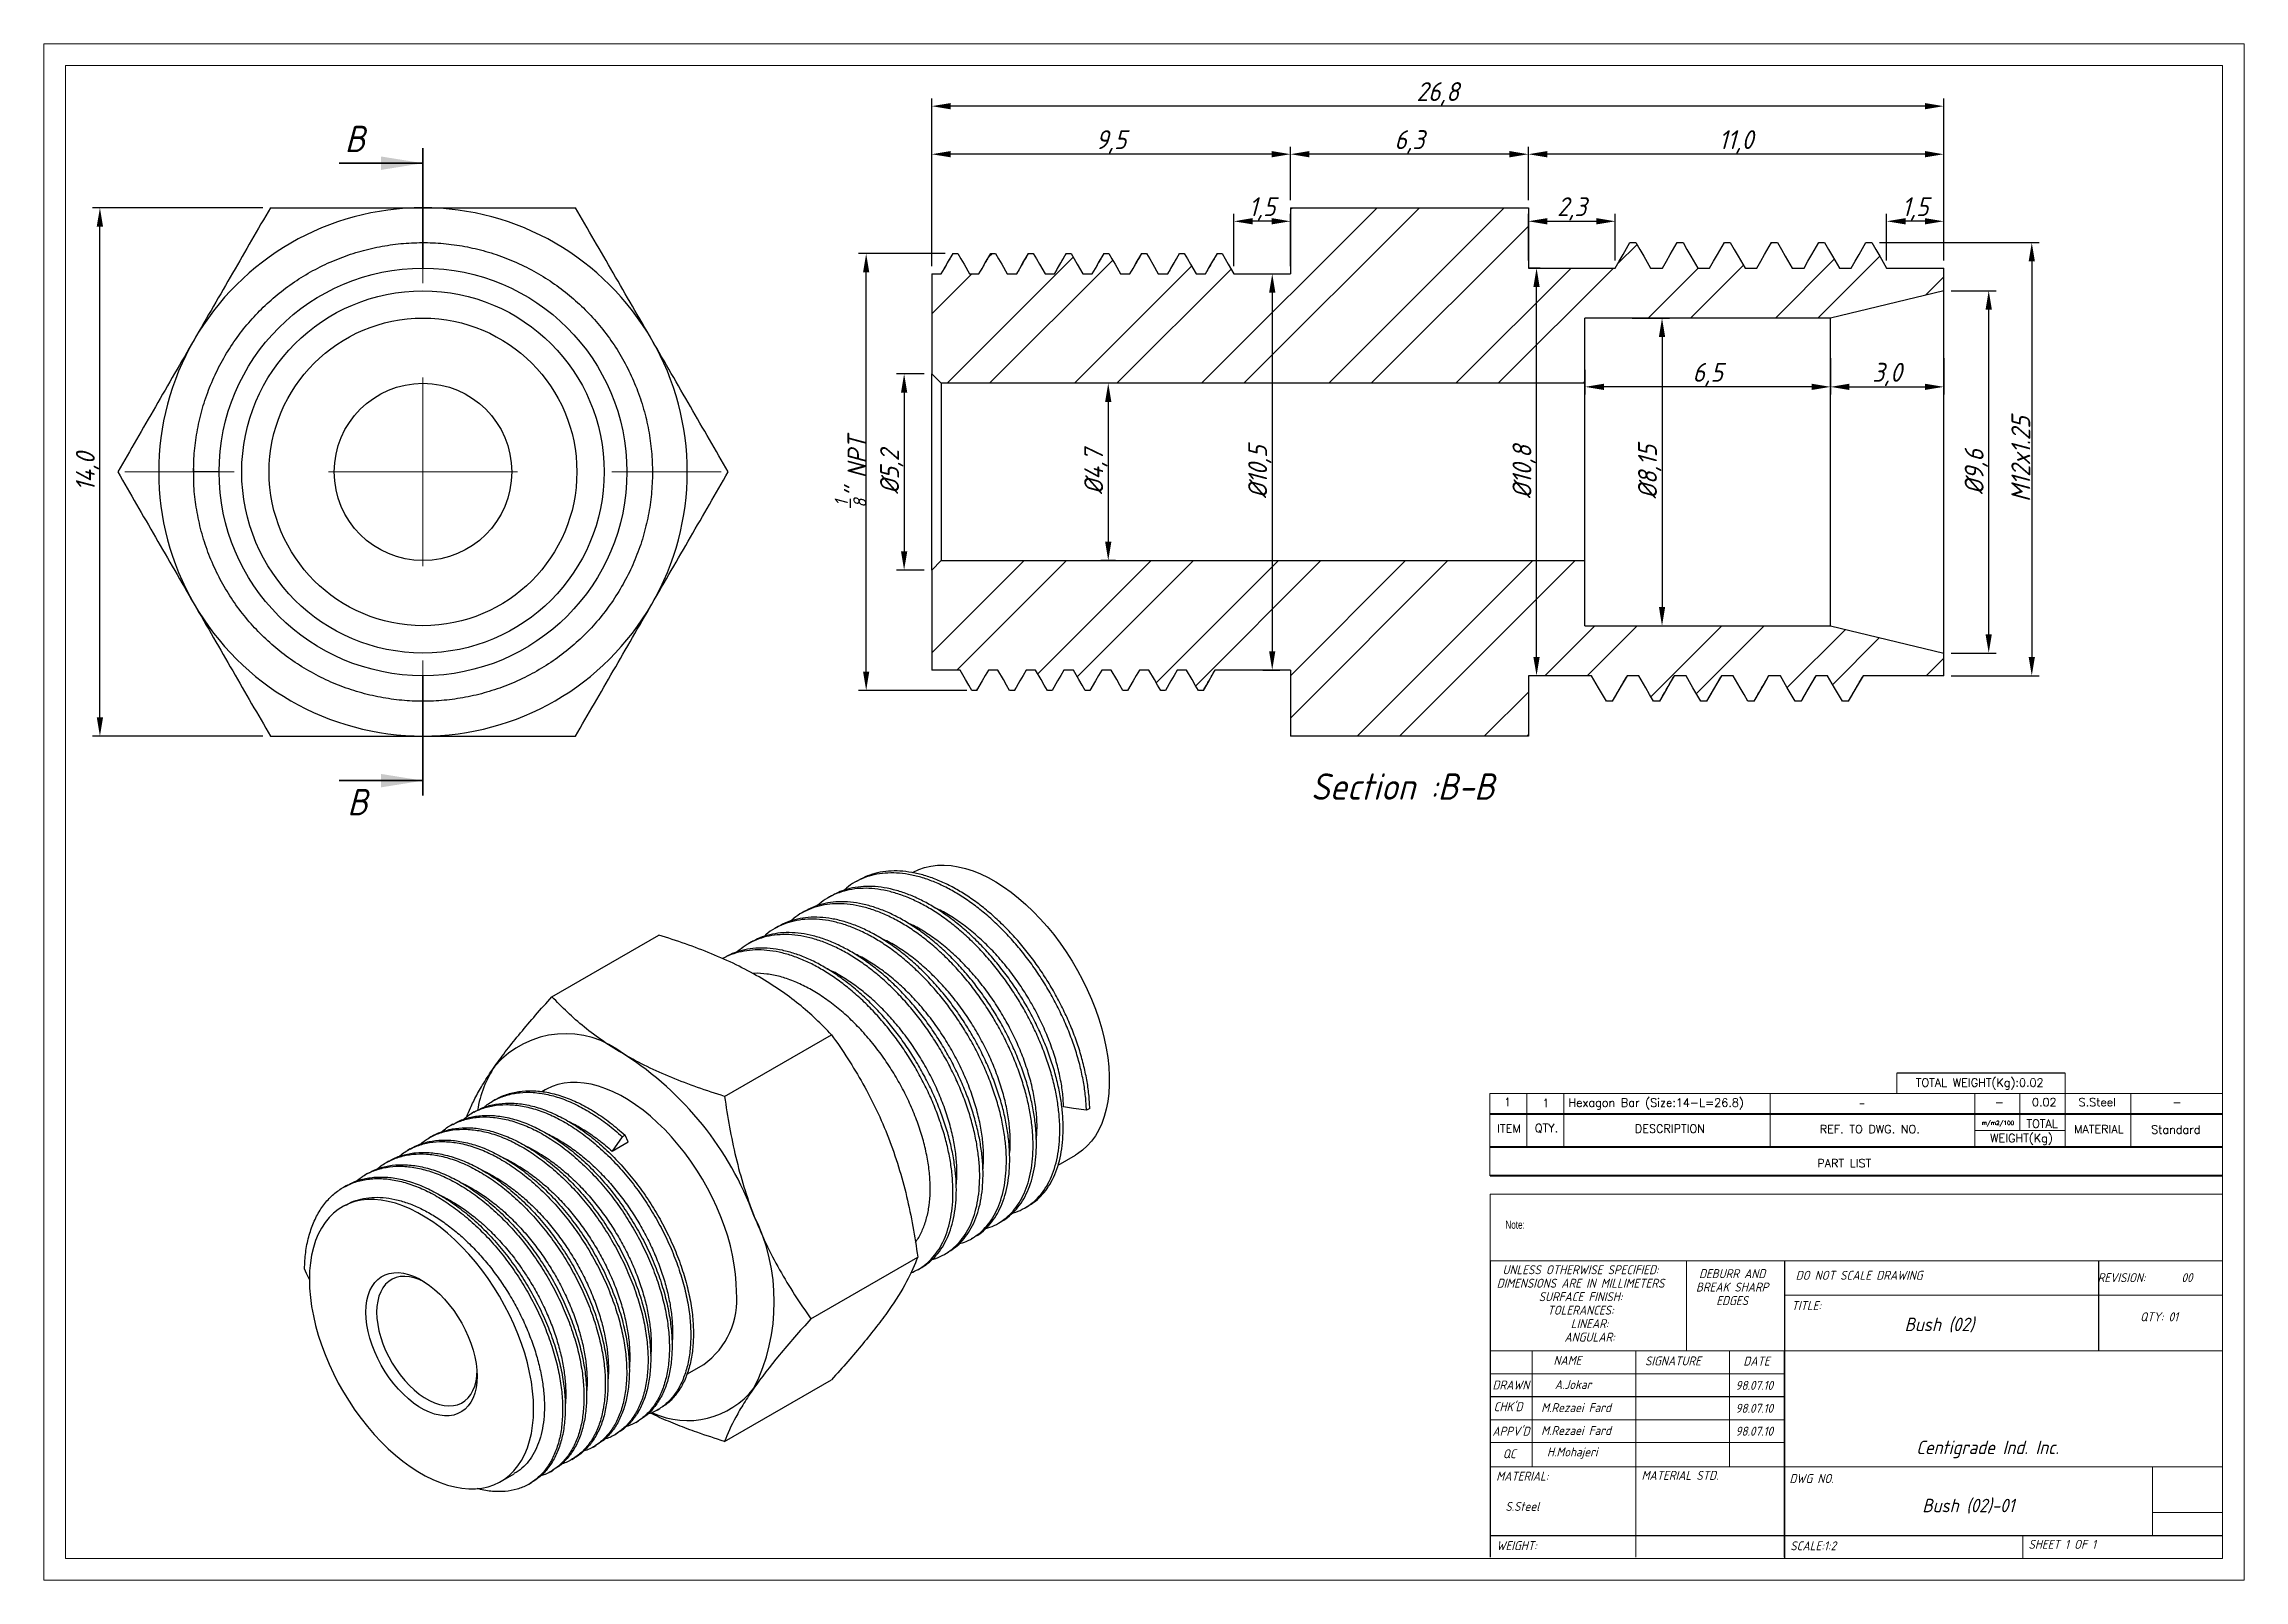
# Model space of a CAD drawing. Header units: millimetres. Extents: x 1412 to 1478, y 568 to 668.
# Drawn here: x 1419.4 to 1477.7, y 627.8 to 668.5 of the extents above; entities that cross this region are included whole.
import ezdxf
from ezdxf.enums import TextEntityAlignment as Align

# ---------------------------------------------------------------- set-up
doc = ezdxf.new("R2010")
doc.units = ezdxf.units.MM
doc.linetypes.add('PHANTOM', pattern=[12.7, 6.35, -1.27, 1.27, -1.27, 1.27, -1.27])
doc.linetypes.add('SLD-Solid', pattern=[0])
doc.layers.add('title', color=7, linetype='Continuous', lineweight=15)
doc.styles.add('GENISO', font='geniso.shx', dxfattribs={"oblique": 15})
doc.styles.add('SLDTEXTSTYLE0', font='TXT', dxfattribs={"width": 0.75})
doc.styles.add('TITLE', font='romans.shx', dxfattribs={"height": 2.5})
doc.dimstyles.new('Scale', dxfattribs={"dimscale": 0.2, "dimtxt": 2.5, "dimasz": 2.5, "dimexe": 1, "dimexo": 1, "dimgap": 0.2, "dimtad": 1, "dimdec": 1, "dimzin": 0, "dimtxsty": 'GENISO', "dimcen": 2.5, "dimclrd": 1, "dimclre": 1, "dimclrt": 7, "dimadec": 0, "dimazin": 0, "dimtfac": 1, "dimtdec": 1, "dimtmove": 0, "dimatfit": 3, "dimfxl": 1, "dimtzin": 0, "dimlwd": -1, "dimlwe": -1, "dimarcsym": 0})
pattern_1 = [(45, (1417.4117, 596.5226), (-1.6838, 1.6838), []), (45, (1418.5343, 596.5226), (-1.6838, 1.6838), [])]

msp = doc.modelspace()

# ---------------------------------------------------------------- texts
at = {"color": 7, "attachment_point": 5, "style": 'GENISO'}
for s, insert, char_height in [('B', (1427.632, 665.95), 0.7), ('Section :B-B', (1455.382, 648.79), 0.7), ('B', (1427.701, 648.378), 0.7), ('DIMENSIONS ARE IN MILLIMETERS', (1460.094, 635.631), 0.238), ('UNLESS OTHERWISE SPECIFIED:', (1460.094, 635.988), 0.238), ('DEBURR AND', (1464.109, 635.885), 0.238), ('DO NOT SCALE DRAWING', (1467.471, 635.84), 0.238), ('REVISION:       00', (1475.045, 635.779), 0.238), ('SURFACE FINISH:', (1460.094, 635.274), 0.238), ('BREAK SHARP', (1464.109, 635.528), 0.238), ('EDGES', (1464.109, 635.171), 0.238), ('TITLE:', (1466.073, 635.037), 0.238), ('TOLERANCES:', (1460.094, 634.917), 0.238), ('LINEAR:', (1460.335, 634.56), 0.238), ('Bush (02)', (1469.596, 634.522), 0.357), ('\\pi-0.71401,l0.95202,t0.95202;QTY:^I01', (1475.298, 634.741), 0.238), ('ANGULAR:', (1460.335, 634.203), 0.238), ('NAME', (1459.746, 633.587), 0.238), ('SIGNATURE', (1462.542, 633.572), 0.238), ('DATE', (1464.754, 633.566), 0.238), ('DRAWN', (1458.249, 632.934), 0.238), ('A.Jokar', (1459.897, 632.946), 0.238), ('98.07.10', (1464.695, 632.924), 0.238), ("CHK'D", (1458.175, 632.359), 0.238), ('M.Rezaei Fard', (1459.976, 632.335), 0.238), ('98.07.10', (1464.695, 632.317), 0.238), ("APPV'D", (1458.252, 631.71), 0.238), ('M.Rezaei Fard', (1459.976, 631.728), 0.238), ('98.07.10', (1464.695, 631.71), 0.238), ('QC', (1458.206, 631.113), 0.238), ('H.Mohajeri', (1459.875, 631.125), 0.238), ('Centigrade Ind. Inc.', (1470.872, 631.227), 0.35701), ('MATERIAL:', (1458.553, 630.518), 0.238), ('MATERIAL STD.', (1462.727, 630.539), 0.238), ('DWG NO.', (1466.212, 630.456), 0.238), ('S.Steel', (1458.553, 629.717), 0.238), ('Bush (02)-01', (1470.364, 629.724), 0.35701), ('WEIGHT:', (1458.402, 628.678), 0.238), ('SCALE:1:2', (1466.255, 628.673), 0.238), ('SHEET 1 OF 1', (1472.851, 628.712), 0.238)]:
    msp.add_mtext(s, dxfattribs=dict(at, insert=insert, char_height=char_height))
at = {"color": 7, "linetype": 'Continuous', "lineweight": 15, "insert": (1458.105, 637.287), "char_height": 0.2142, "attachment_point": 1, "style": 'SLDTEXTSTYLE0'}
msp.add_mtext('Note:', dxfattribs=at)
at = {"layer": 'title', "color": 7, "style": 'TITLE'}
for s, height, p in [('TOTAL WEIGHT(Kg):0.02', 0.2176, (1470.665, 640.931)), ('m/m2/100', 0.1088, (1471.146, 639.87)), ('TOTAL', 0.2176, (1472.317, 639.859))]:
    msp.add_text(s, height=height, dxfattribs=at).set_placement(p, align=Align.MIDDLE)
at = {"layer": 'title', "style": 'TITLE'}
msp.add_text('1', height=0.218, dxfattribs=at).set_placement((1458.067, 640.325))
msp.add_text('1', height=0.218, dxfattribs=at).set_placement((1459.173, 640.406), align=Align.MIDDLE)
at = {"layer": 'title', "color": 7, "style": 'TITLE'}
for s, height, p in [('Hexagon Bar (Size:14-L=26.8)', 0.2176, (1459.773, 640.307)), ('-', 0.157, (1467.46, 640.317))]:
    msp.add_text(s, height=height, dxfattribs=at).set_placement(p)
at = {"layer": 'title', "color": 0, "style": 'TITLE'}
for s, height, p in [('-', 0.218, (1471.182, 640.428)), ('0.02', 0.2176, (1472.375, 640.428)), ('S.Steel', 0.2176, (1473.778, 640.428)), ('-', 0.218, (1475.891, 640.428)), ('ITEM', 0.2176, (1458.198, 639.731)), ('QTY.', 0.2176, (1459.192, 639.731)), ('DESCRIPTION', 0.2176, (1462.461, 639.727)), ('REF. TO DWG. NO.', 0.2176, (1467.754, 639.714)), ('MATERIAL', 0.2176, (1473.82, 639.714)), ('Standard', 0.2176, (1475.858, 639.702)), ('WEIGHT(Kg)', 0.2176, (1471.771, 639.461)), ('PART LIST', 0.2176, (1467.077, 638.811))]:
    msp.add_text(s, height=height, dxfattribs=at).set_placement(p, align=Align.MIDDLE)

# ---------------------------------------------------------------- blocks, each defined once
blk = doc.blocks.new('SW_CENTERMARKSYMBOL_0')
at = {"color": 0, "linetype": 'Continuous', "lineweight": 0}
for p, q in [((0, 20), (0, 31.6)), ((0, 0), (0, 10)), ((-20, 0), (-31.6, 0)), ((0, 0), (-10, 0)), ((0, 0), (0, -10)), ((0, 0), (10, 0)), ((20, 0), (31.6, 0)), ((0, -20), (0, -31.6))]:
    blk.add_line(p, q, dxfattribs=at)
blk = doc.blocks.new('*D58')
at = {"color": 1, "transparency": 16777216}
for p, q in [((1442.912, 662.577), (1442.912, 667.018)), ((1469.212, 666.818), (1443.412, 666.818)), ((1469.712, 662.727), (1469.712, 667.018))]:
    blk.add_line(p, q, dxfattribs=at)
for points in [[(1443.412, 666.901), (1443.412, 666.735), (1442.912, 666.818)], [(1469.212, 666.901), (1469.212, 666.735), (1469.712, 666.818)]]:
    blk.add_solid(points, dxfattribs=at)
at = {"layer": 'Defpoints', "color": 0, "transparency": 16777216}
for p in [(1442.912, 666.818), (1469.712, 662.527), (1442.912, 662.377)]:
    blk.add_point(p, dxfattribs=at)
at = {"color": 7, "transparency": 16777216, "insert": (1456.312, 667.146), "char_height": 0.5, "attachment_point": 5, "style": 'GENISO'}
blk.add_mtext('26,8', dxfattribs=at)
blk = doc.blocks.new('*D59')
at = {"color": 1, "transparency": 16777216}
for p, q in [((1458.712, 664.327), (1458.712, 665.745)), ((1469.212, 665.545), (1459.212, 665.545)), ((1469.712, 662.727), (1469.712, 665.745))]:
    blk.add_line(p, q, dxfattribs=at)
for points in [[(1459.212, 665.629), (1459.212, 665.462), (1458.712, 665.545)], [(1469.212, 665.629), (1469.212, 665.462), (1469.712, 665.545)]]:
    blk.add_solid(points, dxfattribs=at)
at = {"layer": 'Defpoints', "color": 0, "transparency": 16777216}
for p in [(1458.712, 665.545), (1458.712, 664.127), (1469.712, 662.527)]:
    blk.add_point(p, dxfattribs=at)
at = {"color": 7, "transparency": 16777216, "insert": (1464.212, 665.873), "char_height": 0.5, "attachment_point": 5, "style": 'GENISO'}
blk.add_mtext('11,0', dxfattribs=at)
blk = doc.blocks.new('*D60')
at = {"color": 1, "transparency": 16777216}
for p, q in [((1452.412, 664.327), (1452.412, 665.745)), ((1458.212, 665.545), (1452.912, 665.545)), ((1458.712, 664.327), (1458.712, 665.745))]:
    blk.add_line(p, q, dxfattribs=at)
for points in [[(1452.912, 665.629), (1452.912, 665.462), (1452.412, 665.545)], [(1458.212, 665.629), (1458.212, 665.462), (1458.712, 665.545)]]:
    blk.add_solid(points, dxfattribs=at)
at = {"layer": 'Defpoints', "color": 0, "transparency": 16777216}
for p in [(1452.412, 665.545), (1452.412, 664.127), (1458.712, 664.127)]:
    blk.add_point(p, dxfattribs=at)
at = {"color": 7, "transparency": 16777216, "insert": (1455.562, 665.873), "char_height": 0.5, "attachment_point": 5, "style": 'GENISO'}
blk.add_mtext('6,3', dxfattribs=at)
blk = doc.blocks.new('*D61')
at = {"color": 1, "transparency": 16777216}
for p, q in [((1442.912, 662.577), (1442.912, 665.745)), ((1451.912, 665.545), (1443.412, 665.545)), ((1452.412, 664.327), (1452.412, 665.745))]:
    blk.add_line(p, q, dxfattribs=at)
for points in [[(1443.412, 665.629), (1443.412, 665.462), (1442.912, 665.545)], [(1451.912, 665.629), (1451.912, 665.462), (1452.412, 665.545)]]:
    blk.add_solid(points, dxfattribs=at)
at = {"layer": 'Defpoints', "color": 0, "transparency": 16777216}
for p in [(1442.912, 665.545), (1452.412, 664.127), (1442.912, 662.377)]:
    blk.add_point(p, dxfattribs=at)
at = {"color": 7, "transparency": 16777216, "insert": (1447.662, 665.873), "char_height": 0.5, "attachment_point": 5, "style": 'GENISO'}
blk.add_mtext('9,5', dxfattribs=at)
blk = doc.blocks.new('*D62')
at = {"color": 1, "transparency": 16777216}
for p, q in [((1450.912, 662.577), (1450.912, 663.968)), ((1451.912, 663.768), (1451.412, 663.768)), ((1452.412, 662.577), (1452.412, 663.968))]:
    blk.add_line(p, q, dxfattribs=at)
for points in [[(1451.412, 663.852), (1451.412, 663.685), (1450.912, 663.768)], [(1451.912, 663.852), (1451.912, 663.685), (1452.412, 663.768)]]:
    blk.add_solid(points, dxfattribs=at)
at = {"layer": 'Defpoints', "color": 0, "transparency": 16777216}
for p in [(1450.912, 663.768), (1450.912, 662.377), (1452.412, 662.377)]:
    blk.add_point(p, dxfattribs=at)
at = {"color": 7, "transparency": 16777216, "insert": (1451.662, 664.096), "char_height": 0.5, "attachment_point": 5, "style": 'GENISO'}
blk.add_mtext('1,5', dxfattribs=at)
blk = doc.blocks.new('*D63')
at = {"color": 1, "transparency": 16777216}
for p, q in [((1458.712, 662.727), (1458.712, 663.968)), ((1459.212, 663.768), (1460.512, 663.768)), ((1461.012, 662.727), (1461.012, 663.968))]:
    blk.add_line(p, q, dxfattribs=at)
for points in [[(1459.212, 663.852), (1459.212, 663.685), (1458.712, 663.768)], [(1460.512, 663.852), (1460.512, 663.685), (1461.012, 663.768)]]:
    blk.add_solid(points, dxfattribs=at)
at = {"layer": 'Defpoints', "color": 0, "transparency": 16777216}
for p in [(1461.012, 663.768), (1458.712, 662.527), (1461.012, 662.527)]:
    blk.add_point(p, dxfattribs=at)
at = {"color": 7, "transparency": 16777216, "insert": (1459.862, 664.096), "char_height": 0.5, "attachment_point": 5, "style": 'GENISO'}
blk.add_mtext('2,3', dxfattribs=at)
blk = doc.blocks.new('*D64')
at = {"color": 1, "transparency": 16777216}
for p, q in [((1448.197, 659.477), (1447.386, 659.477)), ((1447.586, 658.977), (1447.586, 655.277)), ((1447.774, 654.777), (1447.386, 654.777))]:
    blk.add_line(p, q, dxfattribs=at)
for points in [[(1447.503, 658.977), (1447.669, 658.977), (1447.586, 659.477)], [(1447.503, 655.277), (1447.669, 655.277), (1447.586, 654.777)]]:
    blk.add_solid(points, dxfattribs=at)
at = {"layer": 'Defpoints', "color": 0, "transparency": 16777216}
for p in [(1448.397, 659.477), (1447.586, 654.777), (1447.974, 654.777)]:
    blk.add_point(p, dxfattribs=at)
at = {"color": 7, "transparency": 16777216, "insert": (1447.259, 657.127), "char_height": 0.5, "attachment_point": 5, "rotation": 90, "style": 'GENISO'}
blk.add_mtext('%%C4,7', dxfattribs=at)
blk = doc.blocks.new('*D65')
at = {"color": 1, "transparency": 16777216}
for p, q in [((1461.465, 661.202), (1462.452, 661.202)), ((1462.252, 660.702), (1462.252, 653.552)), ((1461.465, 653.052), (1462.452, 653.052))]:
    blk.add_line(p, q, dxfattribs=at)
for points in [[(1462.169, 660.702), (1462.335, 660.702), (1462.252, 661.202)], [(1462.169, 653.552), (1462.335, 653.552), (1462.252, 653.052)]]:
    blk.add_solid(points, dxfattribs=at)
at = {"layer": 'Defpoints', "color": 0, "transparency": 16777216}
for p in [(1461.265, 661.202), (1461.265, 653.052), (1462.252, 653.052)]:
    blk.add_point(p, dxfattribs=at)
at = {"color": 7, "transparency": 16777216, "insert": (1461.925, 657.127), "char_height": 0.5, "attachment_point": 5, "rotation": 90, "style": 'GENISO'}
blk.add_mtext('%%C8,15', dxfattribs=at)
blk = doc.blocks.new('*D66')
at = {"color": 1, "transparency": 16777216}
for p, q in [((1469.912, 661.927), (1471.104, 661.927)), ((1470.904, 652.827), (1470.904, 661.427)), ((1469.912, 652.327), (1471.104, 652.327))]:
    blk.add_line(p, q, dxfattribs=at)
for points in [[(1470.82, 661.427), (1470.987, 661.427), (1470.904, 661.927)], [(1470.82, 652.827), (1470.987, 652.827), (1470.904, 652.327)]]:
    blk.add_solid(points, dxfattribs=at)
at = {"layer": 'Defpoints', "color": 0, "transparency": 16777216}
for p in [(1469.712, 661.927), (1470.904, 661.927), (1469.712, 652.327)]:
    blk.add_point(p, dxfattribs=at)
at = {"color": 7, "transparency": 16777216, "insert": (1470.576, 657.127), "char_height": 0.5, "attachment_point": 5, "rotation": 90, "style": 'GENISO'}
blk.add_mtext('%%C9,6', dxfattribs=at)
blk = doc.blocks.new('*D67')
at = {"color": 1, "transparency": 16777216}
for p, q in [((1468.009, 663.203), (1472.244, 663.203)), ((1472.044, 662.703), (1472.044, 652.227)), ((1469.912, 651.727), (1472.244, 651.727))]:
    blk.add_line(p, q, dxfattribs=at)
for points in [[(1471.961, 662.703), (1472.128, 662.703), (1472.044, 663.203)], [(1471.961, 652.227), (1472.128, 652.227), (1472.044, 651.727)]]:
    blk.add_solid(points, dxfattribs=at)
at = {"layer": 'Defpoints', "color": 0, "transparency": 16777216}
for p in [(1467.809, 663.203), (1469.712, 651.727), (1472.044, 651.727)]:
    blk.add_point(p, dxfattribs=at)
at = {"color": 7, "transparency": 16777216, "insert": (1471.754, 657.465), "char_height": 0.5, "attachment_point": 5, "rotation": 90, "style": 'GENISO'}
blk.add_mtext('M12x1.25', dxfattribs=at)
blk = doc.blocks.new('*D68')
at = {"color": 1, "transparency": 16777216}
for p, q in [((1451.679, 662.377), (1452.129, 662.377)), ((1451.929, 661.877), (1451.929, 652.377)), ((1451.679, 651.877), (1452.129, 651.877))]:
    blk.add_line(p, q, dxfattribs=at)
for points in [[(1451.846, 661.877), (1452.012, 661.877), (1451.929, 662.377)], [(1451.846, 652.377), (1452.012, 652.377), (1451.929, 651.877)]]:
    blk.add_solid(points, dxfattribs=at)
at = {"layer": 'Defpoints', "color": 0, "transparency": 16777216}
for p in [(1451.479, 662.377), (1451.479, 651.877), (1451.929, 651.877)]:
    blk.add_point(p, dxfattribs=at)
at = {"color": 7, "transparency": 16777216, "insert": (1451.601, 657.127), "char_height": 0.5, "attachment_point": 5, "rotation": 90, "style": 'GENISO'}
blk.add_mtext('%%C10,5', dxfattribs=at)
blk = doc.blocks.new('*D69')
at = {"color": 1, "transparency": 16777216}
for p, q in [((1459.022, 662.527), (1458.729, 662.527)), ((1458.929, 652.227), (1458.929, 662.027)), ((1459.35, 651.727), (1458.729, 651.727))]:
    blk.add_line(p, q, dxfattribs=at)
for points in [[(1458.845, 662.027), (1459.012, 662.027), (1458.929, 662.527)], [(1458.845, 652.227), (1459.012, 652.227), (1458.929, 651.727)]]:
    blk.add_solid(points, dxfattribs=at)
at = {"layer": 'Defpoints', "color": 0, "transparency": 16777216}
for p in [(1458.929, 662.527), (1459.222, 662.527), (1459.55, 651.727)]:
    blk.add_point(p, dxfattribs=at)
at = {"color": 7, "transparency": 16777216, "insert": (1458.601, 657.127), "char_height": 0.5, "attachment_point": 5, "rotation": 90, "style": 'GENISO'}
blk.add_mtext('%%C10,8', dxfattribs=at)
blk = doc.blocks.new('*D70')
at = {"color": 1, "transparency": 16777216}
for p, q in [((1442.712, 659.727), (1441.98, 659.727)), ((1442.18, 659.227), (1442.18, 655.027)), ((1442.712, 654.527), (1441.98, 654.527))]:
    blk.add_line(p, q, dxfattribs=at)
for points in [[(1442.097, 659.227), (1442.264, 659.227), (1442.18, 659.727)], [(1442.097, 655.027), (1442.264, 655.027), (1442.18, 654.527)]]:
    blk.add_solid(points, dxfattribs=at)
at = {"layer": 'Defpoints', "color": 0, "transparency": 16777216}
for p in [(1442.912, 659.727), (1442.18, 654.527), (1442.912, 654.527)]:
    blk.add_point(p, dxfattribs=at)
at = {"color": 7, "transparency": 16777216, "insert": (1441.853, 657.127), "char_height": 0.5, "attachment_point": 5, "rotation": 90, "style": 'GENISO'}
blk.add_mtext('%%C5,2', dxfattribs=at)
blk = doc.blocks.new('*D71')
at = {"color": 1, "transparency": 16777216}
for p, q in [((1468.2, 662.727), (1468.2, 663.968)), ((1469.212, 663.768), (1468.7, 663.768)), ((1469.712, 662.727), (1469.712, 663.968))]:
    blk.add_line(p, q, dxfattribs=at)
for points in [[(1468.7, 663.852), (1468.7, 663.685), (1468.2, 663.768)], [(1469.212, 663.852), (1469.212, 663.685), (1469.712, 663.768)]]:
    blk.add_solid(points, dxfattribs=at)
at = {"layer": 'Defpoints', "color": 0, "transparency": 16777216}
for p in [(1468.2, 663.768), (1468.2, 662.527), (1469.712, 662.527)]:
    blk.add_point(p, dxfattribs=at)
at = {"color": 7, "transparency": 16777216, "insert": (1468.956, 664.096), "char_height": 0.5, "attachment_point": 5, "style": 'GENISO'}
blk.add_mtext('1,5', dxfattribs=at)
blk = doc.blocks.new('*D72')
at = {"color": 1, "transparency": 16777216}
for p, q in [((1443.268, 662.912), (1440.975, 662.912)), ((1441.175, 651.836), (1441.175, 662.412)), ((1443.837, 651.336), (1440.975, 651.336))]:
    blk.add_line(p, q, dxfattribs=at)
for points in [[(1441.092, 662.412), (1441.258, 662.412), (1441.175, 662.912)], [(1441.092, 651.836), (1441.258, 651.836), (1441.175, 651.336)]]:
    blk.add_solid(points, dxfattribs=at)
at = {"layer": 'Defpoints', "color": 0, "transparency": 16777216}
for p in [(1441.175, 662.912), (1443.468, 662.912), (1444.037, 651.336)]:
    blk.add_point(p, dxfattribs=at)
at = {"color": 7, "transparency": 16777216, "insert": (1440.762, 657.124), "char_height": 0.5, "attachment_point": 5, "rotation": 90, "style": 'GENISO'}
blk.add_mtext('{\\H0.7x;\\S1/8;}" NPT', dxfattribs=at)
blk = doc.blocks.new('*D73')
at = {"color": 1, "transparency": 16777216}
for p, q in [((1460.212, 659.836), (1460.212, 659.181)), ((1466.712, 659.836), (1466.712, 659.181)), ((1466.212, 659.381), (1460.712, 659.381))]:
    blk.add_line(p, q, dxfattribs=at)
for points in [[(1460.712, 659.464), (1460.712, 659.298), (1460.212, 659.381)], [(1466.212, 659.464), (1466.212, 659.298), (1466.712, 659.381)]]:
    blk.add_solid(points, dxfattribs=at)
at = {"layer": 'Defpoints', "color": 0, "transparency": 16777216}
for p in [(1460.212, 660.036), (1466.712, 660.036), (1460.212, 659.381)]:
    blk.add_point(p, dxfattribs=at)
at = {"color": 7, "transparency": 16777216, "insert": (1463.462, 659.708), "char_height": 0.5, "attachment_point": 5, "style": 'GENISO'}
blk.add_mtext('6,5', dxfattribs=at)
blk = doc.blocks.new('*D74')
at = {"color": 1, "transparency": 16777216}
for p, q in [((1466.712, 660.139), (1466.712, 659.181)), ((1469.712, 660.139), (1469.712, 659.181)), ((1467.212, 659.381), (1469.212, 659.381))]:
    blk.add_line(p, q, dxfattribs=at)
for points in [[(1467.212, 659.464), (1467.212, 659.298), (1466.712, 659.381)], [(1469.212, 659.464), (1469.212, 659.298), (1469.712, 659.381)]]:
    blk.add_solid(points, dxfattribs=at)
at = {"layer": 'Defpoints', "color": 0, "transparency": 16777216}
for p in [(1466.712, 660.339), (1469.712, 660.339), (1469.712, 659.381)]:
    blk.add_point(p, dxfattribs=at)
at = {"color": 7, "transparency": 16777216, "insert": (1468.212, 659.708), "char_height": 0.5, "attachment_point": 5, "style": 'GENISO'}
blk.add_mtext('3,0', dxfattribs=at)
blk = doc.blocks.new('*D75')
at = {"color": 1, "transparency": 16777216}
for p, q in [((1425.196, 664.127), (1420.682, 664.127)), ((1420.882, 650.627), (1420.882, 663.627)), ((1425.196, 650.127), (1420.682, 650.127))]:
    blk.add_line(p, q, dxfattribs=at)
for points in [[(1420.798, 663.627), (1420.965, 663.627), (1420.882, 664.127)], [(1420.798, 650.627), (1420.965, 650.627), (1420.882, 650.127)]]:
    blk.add_solid(points, dxfattribs=at)
at = {"layer": 'Defpoints', "color": 0, "transparency": 16777216}
for p in [(1420.882, 664.127), (1425.396, 664.127), (1425.396, 650.127)]:
    blk.add_point(p, dxfattribs=at)
at = {"color": 7, "transparency": 16777216, "insert": (1420.554, 657.127), "char_height": 0.5, "attachment_point": 5, "rotation": 90, "style": 'GENISO'}
blk.add_mtext('14,0', dxfattribs=at)

# ---------------------------------------------------------------- dimensions: what is measured, and where the dimension line sits
for base, p1, p2, picture, middle in [((1442.912, 666.818), (1469.712, 662.527), (1442.912, 662.377), '*D58', (1456.312, 667.146)), ((1442.912, 665.545), (1452.412, 664.127), (1442.912, 662.377), '*D61', (1447.662, 665.873)), ((1452.412, 665.545), (1458.712, 664.127), (1452.412, 664.127), '*D60', (1455.562, 665.873)), ((1458.712, 665.545), (1469.712, 662.527), (1458.712, 664.127), '*D59', (1464.212, 665.873)), ((1450.912, 663.768), (1452.412, 662.377), (1450.912, 662.377), '*D62', (1451.662, 664.096)), ((1461.012, 663.768), (1458.712, 662.527), (1461.012, 662.527), '*D63', (1459.862, 664.096)), ((1468.2, 663.768), (1469.712, 662.527), (1468.2, 662.527), '*D71', (1468.956, 664.096)), ((1469.712, 659.381), (1466.712, 660.339), (1469.712, 660.339), '*D74', (1468.212, 659.708)), ((1460.212, 659.381), (1466.712, 660.036), (1460.212, 660.036), '*D73', (1463.462, 659.708))]:
    dim = msp.add_linear_dim(base=base, p1=p1, p2=p2, dimstyle='Scale')
    dim.commit()
    dim.dimension.update_dxf_attribs({"geometry": picture, "text_midpoint": middle})
dim = msp.add_linear_dim(base=(1420.882, 664.127), p1=(1425.396, 650.127), p2=(1425.396, 664.127), angle=90, dimstyle='Scale')
dim.commit()
dim.dimension.update_dxf_attribs({"geometry": '*D75', "text_midpoint": (1420.554, 657.127)})
for base, p1, p2, text, picture, middle in [((1472.044, 651.727), (1467.809, 663.203), (1469.712, 651.727), 'M12x1.25', '*D67', (1471.754, 657.465)), ((1441.175, 662.912), (1444.037, 651.336), (1443.468, 662.912), '{\\H0.7x;\\S1/8;}" NPT', '*D72', (1440.762, 657.124)), ((1458.929, 662.527), (1459.55, 651.727), (1459.222, 662.527), '%%C<>', '*D69', (1458.601, 657.127)), ((1451.929, 651.877), (1451.479, 662.377), (1451.479, 651.877), '%%C<>', '*D68', (1451.601, 657.127)), ((1470.904, 661.927), (1469.712, 652.327), (1469.712, 661.927), '%%C<>', '*D66', (1470.576, 657.127)), ((1462.252, 653.052), (1461.265, 661.202), (1461.265, 653.052), '%%C8,15', '*D65', (1461.925, 657.127)), ((1442.18, 654.527), (1442.912, 659.727), (1442.912, 654.527), '%%C<>', '*D70', (1441.853, 657.127)), ((1447.586, 654.777), (1448.397, 659.477), (1447.974, 654.777), '%%C<>', '*D64', (1447.259, 657.127))]:
    dim = msp.add_linear_dim(base=base, p1=p1, p2=p2, angle=90, text=text, dimstyle='Scale')
    dim.commit()
    dim.dimension.update_dxf_attribs({"geometry": picture, "text_midpoint": middle})

# ---------------------------------------------------------------- hatches: boundary and pattern name
at = {"linetype": 'Continuous', "lineweight": 18, "true_color": 0xf26722}
h = msp.add_hatch(dxfattribs=at)
h.set_pattern_fill('ANSI32', color=30, scale=0.25, style=0)
h.set_pattern_definition(pattern_1)
h.paths.add_polyline_path([(1452.412, 662.377), (1450.912, 662.377), (1450.6, 662.918), (1450.475, 662.918), (1450.162, 662.377), (1449.912, 662.377), (1449.6, 662.918), (1449.475, 662.918), (1449.162, 662.377), (1448.912, 662.377), (1448.6, 662.918), (1448.475, 662.918), (1448.162, 662.377), (1447.912, 662.377), (1447.6, 662.918), (1447.475, 662.918), (1447.162, 662.377), (1446.912, 662.377), (1446.6, 662.918), (1446.475, 662.918), (1446.162, 662.377), (1445.912, 662.377), (1445.6, 662.918), (1445.475, 662.918), (1445.162, 662.377), (1444.912, 662.377), (1444.6, 662.918), (1444.475, 662.918), (1444.162, 662.377), (1443.912, 662.377), (1443.6, 662.918), (1443.475, 662.918), (1443.162, 662.377), (1442.912, 662.377), (1442.912, 659.727), (1443.162, 659.477), (1460.212, 659.477), (1460.212, 661.202), (1466.712, 661.202), (1469.712, 661.927), (1469.712, 662.527), (1468.2, 662.527), (1467.809, 663.203), (1467.653, 663.203), (1467.262, 662.527), (1466.95, 662.527), (1466.559, 663.203), (1466.403, 663.203), (1466.012, 662.527), (1465.7, 662.527), (1465.309, 663.203), (1465.153, 663.203), (1464.762, 662.527), (1464.45, 662.527), (1464.059, 663.203), (1463.903, 663.203), (1463.512, 662.527), (1463.2, 662.527), (1462.809, 663.203), (1462.653, 663.203), (1462.262, 662.527), (1461.95, 662.527), (1461.559, 663.203), (1461.403, 663.203), (1461.012, 662.527), (1458.712, 662.527), (1458.712, 664.127), (1452.412, 664.127)], flags=0)
h = msp.add_hatch(dxfattribs=at)
h.set_pattern_fill('ANSI32', color=30, scale=0.25, style=0)
h.set_pattern_definition(pattern_1)
h.paths.add_polyline_path([(1452.412, 650.127), (1458.712, 650.127), (1458.712, 651.727), (1460.387, 651.727), (1460.778, 651.05), (1460.934, 651.05), (1461.325, 651.727), (1461.637, 651.727), (1462.028, 651.05), (1462.184, 651.05), (1462.575, 651.727), (1462.887, 651.727), (1463.278, 651.05), (1463.434, 651.05), (1463.825, 651.727), (1464.137, 651.727), (1464.528, 651.05), (1464.684, 651.05), (1465.075, 651.727), (1465.387, 651.727), (1465.778, 651.05), (1465.934, 651.05), (1466.325, 651.727), (1466.637, 651.727), (1467.028, 651.05), (1467.184, 651.05), (1467.575, 651.727), (1469.712, 651.727), (1469.712, 652.327), (1466.712, 653.052), (1460.212, 653.052), (1460.212, 654.777), (1443.162, 654.777), (1442.912, 654.527), (1442.912, 651.877), (1443.662, 651.877), (1443.975, 651.336), (1444.1, 651.336), (1444.412, 651.877), (1444.662, 651.877), (1444.975, 651.336), (1445.1, 651.336), (1445.412, 651.877), (1445.662, 651.877), (1445.975, 651.336), (1446.1, 651.336), (1446.412, 651.877), (1446.662, 651.877), (1446.975, 651.336), (1447.1, 651.336), (1447.412, 651.877), (1447.662, 651.877), (1447.975, 651.336), (1448.1, 651.336), (1448.412, 651.877), (1448.662, 651.877), (1448.975, 651.336), (1449.1, 651.336), (1449.412, 651.877), (1449.662, 651.877), (1449.975, 651.336), (1450.1, 651.336), (1450.412, 651.877), (1452.412, 651.877)], flags=0)

# ---------------------------------------------------------------- linework, layer by layer
at = {"color": 240, "linetype": 'PHANTOM', "lineweight": 35, "true_color": 0xed1f24}
for p, q in [((1429.438, 662.529), (1429.438, 665.704)), ((1429.438, 648.55), (1429.438, 651.727))]:
    msp.add_line(p, q, dxfattribs=at)
at = {"color": 240, "linetype": 'Continuous', "lineweight": 35, "true_color": 0xed1f24}
for p, q in [((1427.215, 665.307), (1429.438, 665.307)), ((1427.215, 648.947), (1429.438, 648.947))]:
    msp.add_line(p, q, dxfattribs=at)
at = {"color": 5, "linetype": 'Continuous', "lineweight": 25}
for p, q in [((1452.412, 664.127), (1452.412, 662.377)), ((1452.412, 664.127), (1458.712, 664.127)), ((1458.712, 664.127), (1458.712, 662.527)), ((1461.403, 663.203), (1461.559, 663.203)), ((1462.653, 663.203), (1462.809, 663.203)), ((1463.903, 663.203), (1464.059, 663.203)), ((1465.153, 663.203), (1465.309, 663.203)), ((1466.403, 663.203), (1466.559, 663.203)), ((1467.653, 663.203), (1467.809, 663.203)), ((1443.468, 662.909), (1443.475, 662.918)), ((1443.475, 662.918), (1443.6, 662.918)), ((1444.475, 662.918), (1444.6, 662.918)), ((1445.468, 662.908), (1445.475, 662.918)), ((1445.475, 662.918), (1445.6, 662.918)), ((1446.475, 662.918), (1446.6, 662.918)), ((1447.468, 662.906), (1447.475, 662.918)), ((1447.475, 662.918), (1447.6, 662.918)), ((1448.475, 662.918), (1448.6, 662.918)), ((1449.475, 662.918), (1449.6, 662.918)), ((1450.475, 662.918), (1450.6, 662.918)), ((1458.712, 662.527), (1461.012, 662.527)), ((1461.95, 662.527), (1462.262, 662.527)), ((1463.2, 662.527), (1463.512, 662.527)), ((1464.45, 662.527), (1464.762, 662.527)), ((1465.7, 662.527), (1466.012, 662.527)), ((1466.95, 662.527), (1467.262, 662.527)), ((1468.2, 662.527), (1469.712, 662.527)), ((1469.712, 661.927), (1469.712, 662.527)), ((1442.912, 662.377), (1442.912, 659.727)), ((1442.912, 662.377), (1443.162, 662.377)), ((1443.912, 662.377), (1444.162, 662.377)), ((1444.912, 662.377), (1445.162, 662.377)), ((1445.912, 662.377), (1446.162, 662.377)), ((1446.912, 662.377), (1447.162, 662.377)), ((1447.912, 662.377), (1448.162, 662.377)), ((1448.912, 662.377), (1449.162, 662.377)), ((1449.912, 662.377), (1450.162, 662.377)), ((1450.912, 662.377), (1452.412, 662.377)), ((1469.712, 661.927), (1466.712, 661.202)), ((1469.712, 652.327), (1469.712, 661.927)), ((1466.712, 661.202), (1460.212, 661.202)), ((1460.212, 659.477), (1460.212, 661.202)), ((1466.712, 653.052), (1466.712, 661.202)), ((1442.912, 659.727), (1443.162, 659.477)), ((1442.912, 654.527), (1442.912, 659.727)), ((1460.212, 659.477), (1443.162, 659.477)), ((1443.162, 659.477), (1443.162, 654.777)), ((1460.212, 654.777), (1460.212, 659.477)), ((1424.038, 657.127), (1423.361, 657.127)), ((1443.162, 654.777), (1442.912, 654.527)), ((1442.912, 654.527), (1442.912, 651.877)), ((1443.162, 654.777), (1460.212, 654.777)), ((1460.212, 653.052), (1460.212, 654.777)), ((1460.212, 653.052), (1466.712, 653.052)), ((1466.712, 653.052), (1469.712, 652.327)), ((1469.712, 651.727), (1469.712, 652.327)), ((1443.662, 651.877), (1442.912, 651.877)), ((1444.662, 651.877), (1444.412, 651.877)), ((1445.662, 651.877), (1445.412, 651.877)), ((1446.662, 651.877), (1446.412, 651.877)), ((1447.662, 651.877), (1447.412, 651.877)), ((1448.662, 651.877), (1448.412, 651.877)), ((1449.662, 651.877), (1449.412, 651.877)), ((1452.412, 651.877), (1450.412, 651.877)), ((1452.412, 651.877), (1452.412, 650.127)), ((1460.387, 651.727), (1458.712, 651.727)), ((1458.712, 651.727), (1458.712, 650.127)), ((1461.637, 651.727), (1461.325, 651.727)), ((1462.887, 651.727), (1462.575, 651.727)), ((1464.137, 651.727), (1463.825, 651.727)), ((1465.387, 651.727), (1465.075, 651.727)), ((1466.637, 651.727), (1466.325, 651.727)), ((1469.712, 651.727), (1467.575, 651.727)), ((1444.1, 651.336), (1443.975, 651.336)), ((1445.1, 651.336), (1444.975, 651.336)), ((1446.1, 651.336), (1445.975, 651.336)), ((1447.1, 651.336), (1446.975, 651.336)), ((1448.1, 651.336), (1447.975, 651.336)), ((1449.1, 651.336), (1448.975, 651.336)), ((1450.1, 651.336), (1449.975, 651.336)), ((1450.1, 651.336), (1450.107, 651.351)), ((1460.934, 651.05), (1460.778, 651.05)), ((1460.945, 651.068), (1460.934, 651.05)), ((1462.184, 651.05), (1462.028, 651.05)), ((1462.194, 651.063), (1462.184, 651.05)), ((1463.434, 651.05), (1463.278, 651.05)), ((1463.444, 651.065), (1463.434, 651.05)), ((1464.684, 651.05), (1464.528, 651.05)), ((1465.934, 651.05), (1465.778, 651.05)), ((1465.944, 651.064), (1465.934, 651.05)), ((1467.184, 651.05), (1467.028, 651.05)), ((1467.194, 651.066), (1467.184, 651.05)), ((1458.712, 650.127), (1452.412, 650.127)), ((1440.964, 646.305), (1440.875, 646.254)), ((1440.257, 645.896), (1440.168, 645.845)), ((1438.842, 645.08), (1438.754, 645.029)), ((1439.55, 645.488), (1439.461, 645.437)), ((1432.854, 643.222), (1435.683, 644.855)), ((1438.135, 644.672), (1438.047, 644.621)), ((1437.428, 644.263), (1437.372, 644.231)), ((1437.427, 640.582), (1440.255, 642.215)), ((1431.36, 640.497), (1431.29, 640.456)), ((1432.673, 640.755), (1432.584, 640.704)), ((1430.229, 639.844), (1430.158, 639.803)), ((1430.795, 640.17), (1430.724, 640.13)), ((1447.097, 640.263), (1447.008, 640.212)), ((1429.098, 639.191), (1429.027, 639.15)), ((1429.663, 639.517), (1429.593, 639.477)), ((1434.717, 639.514), (1434.446, 639.131)), ((1434.446, 639.131), (1434.87, 639.376)), ((1434.788, 639.555), (1434.717, 639.514)), ((1434.87, 639.376), (1434.788, 639.555)), ((1428.532, 638.864), (1428.461, 638.823)), ((1446.256, 638.758), (1446.719, 639.026)), ((1427.401, 638.211), (1427.33, 638.17)), ((1427.966, 638.538), (1427.896, 638.497)), ((1427.37, 637.693), (1427.299, 637.652)), ((1445.383, 637.629), (1445.471, 637.68)), ((1443.968, 636.813), (1444.057, 636.864)), ((1444.676, 637.221), (1444.764, 637.272)), ((1439.713, 634.69), (1442.541, 636.323)), ((1443.261, 636.405), (1443.35, 636.456)), ((1442.554, 635.996), (1442.642, 636.047)), ((1436.428, 633.223), (1436.873, 633.48)), ((1437.427, 631.437), (1440.255, 633.07)), ((1435.639, 632.268), (1435.71, 632.309)), ((1434.508, 631.615), (1434.579, 631.656)), ((1435.074, 631.942), (1435.145, 631.982)), ((1433.377, 630.962), (1433.448, 631.003)), ((1433.943, 631.289), (1434.013, 631.329)), ((1431.499, 630.378), (1431.852, 630.582)), ((1432.811, 630.635), (1432.882, 630.676))]:
    msp.add_line(p, q, dxfattribs=at)
msp.add_line((1472.927, 641.199), (1468.468, 641.199))
at = {"color": 7, "linetype": 'SLD-Solid', "lineweight": 15}
for p, q in [((1457.701, 637.991), (1477.093, 637.991)), ((1457.701, 637.991), (1457.701, 636.228)), ((1457.701, 636.228), (1477.093, 636.228)), ((1462.899, 636.228), (1462.899, 633.836)), ((1477.093, 635.318), (1465.498, 635.318)), ((1477.093, 633.836), (1457.701, 633.836)), ((1458.815, 633.836), (1458.815, 630.766)), ((1461.555, 633.836), (1461.555, 628.374)), ((1464.041, 633.836), (1464.041, 630.766)), ((1465.498, 633.229), (1457.701, 633.229)), ((1465.498, 632.015), (1457.701, 632.015)), ((1465.498, 631.409), (1457.701, 631.409)), ((1459.186, 630.766), (1457.701, 630.766)), ((1459.186, 630.766), (1477.093, 630.766)), ((1475.237, 628.945), (1475.237, 630.766)), ((1477.093, 629.552), (1475.237, 629.552)), ((1471.81, 628.338), (1471.81, 628.945))]:
    msp.add_line(p, q, dxfattribs=at)
at = {"color": 7}
for p, q in [((1457.701, 636.228), (1457.701, 628.374)), ((1465.498, 636.228), (1465.498, 628.338)), ((1473.822, 633.836), (1473.822, 636.228)), ((1465.498, 628.374), (1465.498, 633.836)), ((1465.498, 632.622), (1457.701, 632.622)), ((1457.701, 628.945), (1477.093, 628.945))]:
    msp.add_line(p, q, dxfattribs=at)
at = {"color": 3, "linetype": 'Continuous', "lineweight": 25}
msp.add_line((1432.245, 630.309), (1432.316, 630.349), dxfattribs=at)
at = {"color": 7, "linetype": 'SLD-Solid', "lineweight": 15}
for points in [[(1419.401, 668.466), (1477.665, 668.466), (1477.665, 627.767), (1419.401, 627.767)], [(1419.972, 667.895), (1477.093, 667.895), (1477.093, 628.338), (1419.972, 628.338)]]:
    msp.add_lwpolyline(points, close=True, dxfattribs=at)
at = {"color": 5, "linetype": 'Continuous', "lineweight": 25, "flags": 128}
for points in [[(1461.012, 662.527), (1461.116, 662.707), (1461.22, 662.886), (1461.403, 663.203)], [(1461.559, 663.203), (1461.663, 663.024), (1461.767, 662.844), (1461.95, 662.527)], [(1462.262, 662.527), (1462.366, 662.707), (1462.47, 662.886), (1462.653, 663.203)], [(1462.809, 663.203), (1462.913, 663.024), (1463.017, 662.844), (1463.2, 662.527)], [(1463.512, 662.527), (1463.616, 662.707), (1463.72, 662.886), (1463.903, 663.203)], [(1464.059, 663.203), (1464.163, 663.024), (1464.267, 662.844), (1464.45, 662.527)], [(1464.762, 662.527), (1464.866, 662.707), (1464.97, 662.886), (1465.153, 663.203)], [(1465.309, 663.203), (1465.413, 663.024), (1465.517, 662.844), (1465.7, 662.527)], [(1466.012, 662.527), (1466.116, 662.707), (1466.22, 662.886), (1466.403, 663.203)], [(1466.559, 663.203), (1466.663, 663.024), (1466.767, 662.844), (1466.95, 662.527)], [(1467.262, 662.527), (1467.366, 662.707), (1467.47, 662.886), (1467.653, 663.203)], [(1467.809, 663.203), (1467.913, 663.024), (1468.017, 662.844), (1468.2, 662.527)], [(1443.162, 662.377), (1443.245, 662.521), (1443.328, 662.664), (1443.475, 662.918)], [(1443.6, 662.918), (1443.683, 662.774), (1443.766, 662.631), (1443.912, 662.377)], [(1444.162, 662.377), (1444.245, 662.521), (1444.328, 662.664), (1444.475, 662.918)], [(1444.6, 662.918), (1444.683, 662.774), (1444.766, 662.631), (1444.912, 662.377)], [(1445.162, 662.377), (1445.245, 662.521), (1445.328, 662.664), (1445.475, 662.918)], [(1445.6, 662.918), (1445.683, 662.774), (1445.766, 662.631), (1445.912, 662.377)], [(1446.162, 662.377), (1446.245, 662.521), (1446.328, 662.664), (1446.475, 662.918)], [(1446.6, 662.918), (1446.683, 662.774), (1446.766, 662.631), (1446.912, 662.377)], [(1447.162, 662.377), (1447.245, 662.521), (1447.328, 662.664), (1447.475, 662.918)], [(1447.6, 662.918), (1447.683, 662.774), (1447.766, 662.631), (1447.912, 662.377)], [(1448.162, 662.377), (1448.245, 662.521), (1448.328, 662.664), (1448.475, 662.918)], [(1448.6, 662.918), (1448.683, 662.774), (1448.766, 662.631), (1448.912, 662.377)], [(1449.162, 662.377), (1449.245, 662.521), (1449.328, 662.664), (1449.475, 662.918)], [(1449.6, 662.918), (1449.683, 662.774), (1449.766, 662.631), (1449.912, 662.377)], [(1450.162, 662.377), (1450.245, 662.521), (1450.328, 662.664), (1450.475, 662.918)], [(1450.6, 662.918), (1450.683, 662.774), (1450.766, 662.631), (1450.912, 662.377)], [(1443.975, 651.336), (1443.892, 651.479), (1443.809, 651.623), (1443.662, 651.877)], [(1444.412, 651.877), (1444.329, 651.733), (1444.246, 651.589), (1444.1, 651.336)], [(1444.975, 651.336), (1444.892, 651.479), (1444.809, 651.623), (1444.662, 651.877)], [(1445.412, 651.877), (1445.329, 651.733), (1445.246, 651.589), (1445.1, 651.336)], [(1445.975, 651.336), (1445.892, 651.479), (1445.809, 651.623), (1445.662, 651.877)], [(1446.412, 651.877), (1446.329, 651.733), (1446.246, 651.589), (1446.1, 651.336)], [(1446.975, 651.336), (1446.892, 651.479), (1446.809, 651.623), (1446.662, 651.877)], [(1447.412, 651.877), (1447.329, 651.733), (1447.246, 651.589), (1447.1, 651.336)], [(1447.975, 651.336), (1447.892, 651.479), (1447.809, 651.623), (1447.662, 651.877)], [(1448.412, 651.877), (1448.329, 651.733), (1448.246, 651.589), (1448.1, 651.336)], [(1448.975, 651.336), (1448.892, 651.479), (1448.809, 651.623), (1448.662, 651.877)], [(1449.412, 651.877), (1449.329, 651.733), (1449.246, 651.589), (1449.1, 651.336)], [(1449.975, 651.336), (1449.892, 651.479), (1449.809, 651.623), (1449.662, 651.877)], [(1450.412, 651.877), (1450.329, 651.733), (1450.246, 651.589), (1450.1, 651.336)], [(1460.778, 651.05), (1460.674, 651.23), (1460.57, 651.41), (1460.387, 651.727)], [(1461.325, 651.727), (1461.221, 651.547), (1461.117, 651.368), (1460.934, 651.05)], [(1462.028, 651.05), (1461.924, 651.23), (1461.82, 651.41), (1461.637, 651.727)], [(1462.575, 651.727), (1462.471, 651.547), (1462.367, 651.368), (1462.184, 651.05)], [(1463.278, 651.05), (1463.174, 651.23), (1463.07, 651.41), (1462.887, 651.727)], [(1463.825, 651.727), (1463.721, 651.547), (1463.617, 651.368), (1463.434, 651.05)], [(1464.528, 651.05), (1464.424, 651.23), (1464.32, 651.41), (1464.137, 651.727)], [(1465.075, 651.727), (1464.971, 651.547), (1464.867, 651.368), (1464.684, 651.05)], [(1465.778, 651.05), (1465.674, 651.23), (1465.57, 651.41), (1465.387, 651.727)], [(1466.325, 651.727), (1466.221, 651.547), (1466.117, 651.368), (1465.934, 651.05)], [(1467.028, 651.05), (1466.924, 651.23), (1466.82, 651.41), (1466.637, 651.727)], [(1467.575, 651.727), (1467.471, 651.547), (1467.367, 651.368), (1467.184, 651.05)], [(1442.399, 646.508), (1442.417, 646.518), (1442.566, 646.591), (1442.723, 646.646), (1442.888, 646.685), (1443.061, 646.706), (1443.24, 646.71), (1443.425, 646.697), (1443.615, 646.667), (1443.809, 646.619), (1444.007, 646.555), (1444.206, 646.474), (1444.408, 646.377), (1444.61, 646.265), (1444.811, 646.137), (1445.012, 645.994), (1445.211, 645.837), (1445.406, 645.667), (1445.599, 645.484), (1445.786, 645.289), (1445.968, 645.083), (1446.144, 644.867), (1446.314, 644.642), (1446.475, 644.408), (1446.628, 644.168), (1446.772, 643.921), (1446.906, 643.669), (1447.03, 643.414), (1447.144, 643.155), (1447.246, 642.895), (1447.336, 642.634), (1447.414, 642.374), (1447.48, 642.115), (1447.532, 641.86), (1447.572, 641.608), (1447.599, 641.362), (1447.612, 641.121), (1447.612, 640.888), (1447.599, 640.663), (1447.572, 640.447), (1447.532, 640.241), (1447.48, 640.047), (1447.414, 639.864), (1447.336, 639.694), (1447.246, 639.537), (1447.144, 639.395), (1447.03, 639.267), (1446.906, 639.154), (1446.772, 639.058), (1446.719, 639.026)], [(1437.743, 635.403), (1437.736, 635.636), (1437.716, 635.875), (1437.683, 636.12), (1437.637, 636.37), (1437.578, 636.623), (1437.507, 636.878), (1437.423, 637.134), (1437.328, 637.39), (1437.221, 637.645), (1437.103, 637.897), (1436.975, 638.146), (1436.837, 638.391), (1436.69, 638.629), (1436.534, 638.861), (1436.371, 639.086), (1436.2, 639.301), (1436.023, 639.507), (1435.84, 639.702), (1435.653, 639.885), (1435.461, 640.056), (1435.267, 640.214), (1435.07, 640.358), (1434.872, 640.488), (1434.674, 640.602), (1434.475, 640.701), (1434.279, 640.784), (1434.084, 640.851), (1433.893, 640.901), (1433.705, 640.934), (1433.523, 640.95), (1433.345, 640.949), (1433.175, 640.931), (1433.011, 640.895), (1432.855, 640.843), (1432.708, 640.774), (1432.673, 640.755)], [(1447.008, 640.212), (1446.67, 640.264), (1446.405, 640.305)], [(1426.429, 635.729), (1426.436, 635.497), (1426.455, 635.257), (1426.488, 635.012), (1426.534, 634.763), (1426.593, 634.51), (1426.665, 634.255), (1426.748, 633.998), (1426.843, 633.742), (1426.95, 633.488), (1427.068, 633.235), (1427.196, 632.986), (1427.334, 632.742), (1427.481, 632.503), (1427.637, 632.271), (1427.801, 632.047), (1427.971, 631.832), (1428.149, 631.626), (1428.331, 631.431), (1428.519, 631.247), (1428.71, 631.076), (1428.905, 630.919), (1429.101, 630.774), (1429.299, 630.645), (1429.498, 630.53), (1429.696, 630.431), (1429.893, 630.348), (1430.087, 630.282), (1430.279, 630.232), (1430.466, 630.199), (1430.649, 630.183), (1430.826, 630.184), (1430.997, 630.202), (1431.16, 630.237), (1431.316, 630.289), (1431.463, 630.358), (1431.601, 630.443), (1431.729, 630.544), (1431.847, 630.661), (1431.954, 630.792), (1432.049, 630.938), (1432.133, 631.098), (1432.204, 631.27), (1432.263, 631.455), (1432.309, 631.652), (1432.342, 631.859), (1432.362, 632.075), (1432.369, 632.301), (1432.362, 632.533), (1432.342, 632.773), (1432.309, 633.018), (1432.263, 633.268), (1432.204, 633.52), (1432.133, 633.775), (1432.049, 634.032), (1431.954, 634.288), (1431.847, 634.542), (1431.729, 634.795), (1431.601, 635.044), (1431.463, 635.288), (1431.316, 635.527), (1431.16, 635.759), (1430.997, 635.983), (1430.826, 636.199), (1430.649, 636.404), (1430.466, 636.599), (1430.279, 636.783), (1430.087, 636.954), (1429.893, 637.112), (1429.696, 637.256), (1429.498, 637.385), (1429.299, 637.5), (1429.101, 637.599), (1428.905, 637.682), (1428.71, 637.749), (1428.519, 637.798), (1428.331, 637.832), (1428.149, 637.848), (1427.971, 637.846), (1427.801, 637.828), (1427.637, 637.793), (1427.481, 637.741), (1427.334, 637.672), (1427.196, 637.587), (1427.068, 637.486), (1426.95, 637.369), (1426.843, 637.238), (1426.748, 637.092), (1426.665, 636.932), (1426.593, 636.76), (1426.534, 636.575), (1426.488, 636.378), (1426.455, 636.171), (1426.436, 635.955), (1426.429, 635.729)], [(1426.429, 635.729), (1426.356, 635.886), (1426.299, 636.008)], [(1430.87, 633.166), (1430.863, 633.008), (1430.843, 632.86), (1430.81, 632.722), (1430.764, 632.596), (1430.706, 632.482), (1430.636, 632.383), (1430.555, 632.298), (1430.463, 632.229), (1430.362, 632.175), (1430.252, 632.139), (1430.134, 632.12), (1430.01, 632.117), (1429.88, 632.132), (1429.745, 632.164), (1429.608, 632.213), (1429.469, 632.278), (1429.329, 632.359), (1429.189, 632.455), (1429.052, 632.565), (1428.918, 632.688), (1428.788, 632.823), (1428.663, 632.969), (1428.546, 633.124), (1428.436, 633.287), (1428.334, 633.458), (1428.243, 633.633), (1428.161, 633.811), (1428.091, 633.991), (1428.033, 634.172), (1427.988, 634.351), (1427.955, 634.527), (1427.935, 634.699), (1427.928, 634.864), (1427.935, 635.022), (1427.955, 635.17), (1427.988, 635.308), (1428.033, 635.435), (1428.091, 635.548), (1428.161, 635.648), (1428.243, 635.732), (1428.334, 635.802), (1428.436, 635.855), (1428.546, 635.891), (1428.663, 635.91), (1428.788, 635.913), (1428.918, 635.898), (1429.052, 635.866), (1429.189, 635.817), (1429.329, 635.752), (1429.469, 635.671), (1429.608, 635.575), (1429.745, 635.465), (1429.88, 635.342), (1430.01, 635.207), (1430.134, 635.061), (1430.252, 634.906), (1430.362, 634.743), (1430.463, 634.573), (1430.555, 634.398), (1430.636, 634.219), (1430.706, 634.039), (1430.764, 633.858), (1430.81, 633.679), (1430.843, 633.503), (1430.863, 633.331), (1430.87, 633.166)], [(1429.471, 635.669), (1429.339, 635.73), (1429.207, 635.775), (1429.078, 635.803), (1428.955, 635.813), (1428.837, 635.805), (1428.726, 635.78), (1428.624, 635.738), (1428.531, 635.679), (1428.449, 635.604), (1428.378, 635.513), (1428.319, 635.407), (1428.272, 635.288), (1428.238, 635.157), (1428.218, 635.015), (1428.211, 634.864), (1428.218, 634.705), (1428.238, 634.539), (1428.272, 634.369), (1428.319, 634.197), (1428.378, 634.023), (1428.449, 633.85), (1428.531, 633.679), (1428.624, 633.513), (1428.726, 633.353), (1428.837, 633.2), (1428.955, 633.056), (1429.078, 632.924), (1429.207, 632.803), (1429.339, 632.695), (1429.473, 632.602), (1429.607, 632.525), (1429.741, 632.463), (1429.873, 632.418), (1430.002, 632.391), (1430.126, 632.38), (1430.243, 632.388), (1430.354, 632.413), (1430.456, 632.455), (1430.549, 632.514), (1430.631, 632.59), (1430.702, 632.681), (1430.762, 632.786), (1430.809, 632.905), (1430.842, 633.036), (1430.863, 633.178), (1430.868, 633.251)]]:
    msp.add_lwpolyline(points, dxfattribs=at)
at = {"color": 5, "linetype": 'Continuous', "lineweight": 25}
for radius in [5.4, 4.8, 4.075, 2.35]:
    msp.add_circle((1429.438, 657.127), radius, dxfattribs=at)
for centre, radius, start, end in [((1429.438, 657.127), 7, 90, 150), ((1429.438, 657.127), 7, 30, 90), ((1429.438, 657.127), 7, 150, 210), ((1429.438, 657.127), 7, 330, 30), ((1429.438, 657.127), 7, 210, 270), ((1429.438, 657.127), 7, 270, 330), ((1433.216, 639.774), 2.469, 50.89962, 139.31942), ((1430.149, 634.462), 8.581, 20.19634, 57.39281), ((1433.789, 639.743), 2.945, 146.1413, 170.81658), ((1433.629, 635.138), 5.113, 333.43642, 26.56358), ((1435.648, 635.192), 2.105, 305.57398, 5.7382), ((1436.449, 634.208), 2.217, 245.08916, 322.27533)]:
    msp.add_arc(centre, radius, start, end, dxfattribs=at)
for points, knots in [([(1425.396, 664.127), (1425.066, 663.555), (1424.733, 662.979), (1424.061, 661.813), (1423.72, 661.224), (1423.376, 660.627)], [0, 0, 0, 0, 0.5, 0.5, 1, 1, 1, 1]), ([(1425.396, 664.127), (1426.052, 664.127), (1426.726, 664.127), (1428.075, 664.127), (1428.754, 664.127), (1429.438, 664.127)], [0, 0, 0, 0, 0.5, 0.5, 1, 1, 1, 1]), ([(1429.438, 664.127), (1430.121, 664.127), (1430.815, 664.127), (1432.165, 664.127), (1432.827, 664.127), (1433.479, 664.127)], [0, 0, 0, 0, 0.5, 0.5, 1, 1, 1, 1]), ([(1435.5, 660.627), (1435.328, 660.924), (1435.156, 661.223), (1434.814, 661.814), (1434.645, 662.107), (1434.14, 662.981), (1433.808, 663.557), (1433.479, 664.127)], [0, 0, 0, 0, 0.25, 0.25, 0.5, 0.5, 1, 1, 1, 1]), ([(1423.361, 657.127), (1423.366, 657.315), (1423.376, 657.692), (1423.459, 658.258), (1423.591, 658.818), (1423.779, 659.366), (1424.018, 659.895), (1424.305, 660.396), (1424.635, 660.864), (1425.004, 661.295), (1425.41, 661.688), (1425.853, 662.045), (1426.333, 662.361), (1426.844, 662.632), (1427.38, 662.854), (1427.933, 663.024), (1428.496, 663.139), (1429.061, 663.201), (1429.627, 663.209), (1430.192, 663.165), (1430.756, 663.068), (1431.314, 662.916), (1431.856, 662.712), (1432.376, 662.456), (1432.867, 662.154), (1433.323, 661.811), (1433.741, 661.429), (1434.122, 661.011), (1434.466, 660.555), (1434.768, 660.064), (1435.023, 659.544), (1435.227, 659.002), (1435.379, 658.445), (1435.476, 657.88), (1435.52, 657.315), (1435.511, 656.749), (1435.45, 656.184), (1435.334, 655.621), (1435.165, 655.068), (1434.943, 654.532), (1434.671, 654.021), (1434.355, 653.541), (1433.999, 653.098), (1433.605, 652.692), (1433.174, 652.323), (1432.706, 651.993), (1432.204, 651.706), (1431.676, 651.468), (1431.128, 651.281), (1430.567, 651.147), (1430.002, 651.068), (1429.437, 651.042), (1428.871, 651.068), (1428.306, 651.147), (1427.746, 651.281), (1427.197, 651.468), (1426.669, 651.707), (1426.168, 651.994), (1425.7, 652.325), (1425.269, 652.694), (1424.876, 653.1), (1424.519, 653.543), (1424.203, 654.023), (1423.932, 654.534), (1423.71, 655.07), (1423.541, 655.623), (1423.426, 656.186), (1423.364, 656.72), (1423.365, 657.065), (1423.365, 657.221)], [0, 0, 0, 0, 0.014706, 0.02962, 0.044682, 0.059823, 0.074976, 0.090071, 0.105042, 0.119823, 0.134476, 0.149328, 0.164348, 0.17947, 0.194626, 0.209748, 0.224768, 0.239619, 0.254272, 0.269054, 0.284025, 0.29912, 0.314273, 0.329414, 0.344475, 0.35939, 0.374096, 0.388801, 0.403716, 0.418778, 0.433919, 0.449072, 0.464167, 0.479137, 0.493919, 0.508572, 0.523424, 0.538444, 0.553566, 0.568722, 0.583844, 0.598864, 0.613715, 0.628368, 0.64315, 0.658121, 0.673216, 0.688369, 0.70351, 0.718571, 0.733486, 0.748191, 0.762897, 0.777812, 0.792874, 0.808015, 0.823168, 0.838263, 0.853233, 0.868015, 0.882668, 0.89752, 0.91254, 0.927662, 0.942818, 0.95794, 0.972959, 0.987811, 1, 1, 1, 1]), ([(1465.153, 663.203), (1465.153, 663.203), (1465.147, 663.203), (1465.14, 663.202), (1465.134, 663.172), (1465.133, 663.169)], [0, 0, 0, 0, 0.00471, 0.910397, 1, 1, 1, 1]), ([(1443.468, 662.912), (1443.416, 662.822), (1443.312, 662.643), (1443.209, 662.465), (1443.158, 662.377)], [0, 0, 0, 0, 0.506145, 1, 1, 1, 1]), ([(1444.468, 662.912), (1444.416, 662.822), (1444.312, 662.643), (1444.209, 662.465), (1444.158, 662.377)], [0, 0, 0, 0, 0.506145, 1, 1, 1, 1]), ([(1445.468, 662.912), (1445.416, 662.822), (1445.312, 662.643), (1445.209, 662.465), (1445.158, 662.377)], [0, 0, 0, 0, 0.506145, 1, 1, 1, 1]), ([(1446.468, 662.912), (1446.416, 662.822), (1446.312, 662.643), (1446.209, 662.465), (1446.158, 662.377)], [0, 0, 0, 0, 0.506146, 1, 1, 1, 1]), ([(1447.468, 662.912), (1447.416, 662.822), (1447.312, 662.643), (1447.209, 662.465), (1447.158, 662.377)], [0, 0, 0, 0, 0.506146, 1, 1, 1, 1]), ([(1448.468, 662.912), (1448.416, 662.822), (1448.312, 662.643), (1448.209, 662.465), (1448.158, 662.377)], [0, 0, 0, 0, 0.506146, 1, 1, 1, 1]), ([(1448.468, 662.907), (1448.469, 662.912), (1448.471, 662.918), (1448.474, 662.918), (1448.475, 662.918)], [0, 0, 0, 0, 0.591817, 1, 1, 1, 1]), ([(1449.468, 662.912), (1449.416, 662.822), (1449.312, 662.643), (1449.209, 662.465), (1449.158, 662.377)], [0, 0, 0, 0, 0.506145, 1, 1, 1, 1]), ([(1450.468, 662.912), (1450.416, 662.822), (1450.312, 662.643), (1450.209, 662.465), (1450.158, 662.377)], [0, 0, 0, 0, 0.506178, 1, 1, 1, 1]), ([(1450.468, 662.911), (1450.468, 662.912), (1450.47, 662.92), (1450.473, 662.919), (1450.475, 662.918)], [0, 0, 0, 0, 0.079085, 1, 1, 1, 1]), ([(1423.376, 660.627), (1423.204, 660.33), (1423.031, 660.031), (1422.69, 659.44), (1422.521, 659.146), (1422.016, 658.272), (1421.684, 657.697), (1421.355, 657.127)], [0, 0, 0, 0, 0.25, 0.25, 0.5, 0.5, 1, 1, 1, 1]), ([(1437.521, 657.127), (1437.191, 657.699), (1436.858, 658.275), (1436.185, 659.44), (1435.845, 660.03), (1435.5, 660.627)], [0, 0, 0, 0, 0.5, 0.5, 1, 1, 1, 1]), ([(1421.355, 657.127), (1421.685, 656.555), (1422.018, 655.979), (1422.69, 654.813), (1423.031, 654.224), (1423.376, 653.627)], [0, 0, 0, 0, 0.5, 0.5, 1, 1, 1, 1]), ([(1435.5, 653.627), (1435.672, 653.924), (1435.844, 654.223), (1436.185, 654.814), (1436.355, 655.107), (1436.859, 655.981), (1437.191, 656.557), (1437.521, 657.127)], [0, 0, 0, 0, 0.25, 0.25, 0.5, 0.5, 1, 1, 1, 1]), ([(1423.376, 653.627), (1423.547, 653.33), (1423.72, 653.031), (1424.061, 652.44), (1424.23, 652.146), (1424.735, 651.272), (1425.067, 650.697), (1425.396, 650.127)], [0, 0, 0, 0, 0.25, 0.25, 0.5, 0.5, 1, 1, 1, 1]), ([(1433.479, 650.127), (1433.809, 650.699), (1434.142, 651.275), (1434.815, 652.44), (1435.155, 653.03), (1435.5, 653.627)], [0, 0, 0, 0, 0.5, 0.5, 1, 1, 1, 1]), ([(1450.107, 651.342), (1450.159, 651.432), (1450.262, 651.61), (1450.365, 651.789), (1450.416, 651.877)], [0, 0, 0, 0, 0.505875, 1, 1, 1, 1]), ([(1460.945, 651.059), (1461.01, 651.172), (1461.139, 651.395), (1461.267, 651.617), (1461.331, 651.727)], [0, 0, 0, 0, 0.507873, 1, 1, 1, 1]), ([(1462.194, 651.059), (1462.26, 651.172), (1462.388, 651.395), (1462.517, 651.617), (1462.581, 651.727)], [0, 0, 0, 0, 0.507546, 1, 1, 1, 1]), ([(1463.444, 651.059), (1463.51, 651.172), (1463.638, 651.395), (1463.767, 651.617), (1463.831, 651.727)], [0, 0, 0, 0, 0.507546, 1, 1, 1, 1]), ([(1464.694, 651.059), (1464.76, 651.172), (1464.888, 651.395), (1465.017, 651.617), (1465.081, 651.727)], [0, 0, 0, 0, 0.507546, 1, 1, 1, 1]), ([(1465.944, 651.059), (1466.01, 651.172), (1466.138, 651.395), (1466.267, 651.617), (1466.331, 651.727)], [0, 0, 0, 0, 0.507546, 1, 1, 1, 1]), ([(1467.194, 651.059), (1467.26, 651.172), (1467.388, 651.395), (1467.517, 651.617), (1467.581, 651.727)], [0, 0, 0, 0, 0.507546, 1, 1, 1, 1]), ([(1444.1, 651.336), (1444.105, 651.337), (1444.111, 651.338), (1444.117, 651.373), (1444.118, 651.378)], [0, 0, 0, 0, 0.862624, 1, 1, 1, 1]), ([(1445.1, 651.336), (1445.105, 651.336), (1445.111, 651.336), (1445.117, 651.374), (1445.118, 651.376)], [0, 0, 0, 0, 0.962723, 1, 1, 1, 1]), ([(1464.694, 651.064), (1464.693, 651.06), (1464.689, 651.05), (1464.686, 651.05), (1464.684, 651.05)], [0, 0, 0, 0, 0.443338, 1, 1, 1, 1]), ([(1425.396, 650.127), (1426.052, 650.127), (1426.726, 650.127), (1428.075, 650.127), (1428.754, 650.127), (1429.438, 650.127)], [0, 0, 0, 0, 0.5, 0.5, 1, 1, 1, 1]), ([(1429.438, 650.127), (1430.121, 650.127), (1430.815, 650.127), (1432.165, 650.127), (1432.827, 650.127), (1433.479, 650.127)], [0, 0, 0, 0, 0.5, 0.5, 1, 1, 1, 1]), ([(1445.469, 637.684), (1445.517, 637.712), (1445.637, 637.781), (1445.805, 637.934), (1445.974, 638.137), (1446.116, 638.376), (1446.231, 638.647), (1446.316, 638.947), (1446.37, 639.271), (1446.395, 639.614), (1446.39, 639.975), (1446.355, 640.353), (1446.289, 640.747), (1446.192, 641.155), (1446.065, 641.569), (1445.91, 641.986), (1445.728, 642.399), (1445.523, 642.803), (1445.297, 643.195), (1445.051, 643.575), (1444.782, 643.942), (1444.494, 644.293), (1444.188, 644.623), (1443.871, 644.928), (1443.544, 645.202), (1443.214, 645.444), (1442.884, 645.651), (1442.555, 645.825), (1442.224, 645.963), (1441.895, 646.065), (1441.571, 646.128), (1441.257, 646.152), (1440.957, 646.135), (1440.676, 646.078), (1440.442, 645.998), (1440.311, 645.922), (1440.259, 645.892)], [0, 0, 0, 0, 0.01967, 0.049448, 0.079562, 0.109882, 0.14027, 0.170589, 0.200702, 0.230479, 0.259857, 0.289495, 0.319512, 0.349778, 0.380159, 0.410516, 0.440712, 0.470615, 0.500098, 0.529584, 0.559489, 0.589686, 0.620044, 0.650425, 0.68069, 0.710705, 0.740341, 0.76972, 0.799498, 0.829613, 0.859932, 0.890321, 0.92064, 0.950752, 0.980528, 1, 1, 1, 1]), ([(1447.008, 640.212), (1447.002, 640.334), (1446.99, 640.581), (1446.933, 640.971), (1446.847, 641.374), (1446.73, 641.787), (1446.584, 642.204), (1446.41, 642.618), (1446.213, 643.026), (1445.994, 643.422), (1445.754, 643.806), (1445.493, 644.177), (1445.211, 644.535), (1444.911, 644.872), (1444.597, 645.186), (1444.273, 645.471), (1443.944, 645.724), (1443.614, 645.943), (1443.284, 646.127), (1442.954, 646.278), (1442.624, 646.392), (1442.298, 646.469), (1441.98, 646.506), (1441.675, 646.502), (1441.387, 646.459), (1441.118, 646.378), (1440.872, 646.258), (1440.695, 646.144), (1440.607, 646.06), (1440.586, 646.039)], [0, 0, 0, 0, 0.037372, 0.075275, 0.11355, 0.152028, 0.190536, 0.228897, 0.266942, 0.304508, 0.341745, 0.379488, 0.417657, 0.456087, 0.494604, 0.533034, 0.571203, 0.608946, 0.646183, 0.683749, 0.721794, 0.760156, 0.798664, 0.837142, 0.875417, 0.913319, 0.95069, 0.988063, 1, 1, 1, 1]), ([(1447.097, 640.263), (1447.091, 640.385), (1447.078, 640.632), (1447.021, 641.022), (1446.935, 641.425), (1446.818, 641.838), (1446.672, 642.255), (1446.499, 642.669), (1446.301, 643.077), (1446.082, 643.473), (1445.843, 643.857), (1445.582, 644.228), (1445.3, 644.586), (1445, 644.923), (1444.685, 645.237), (1444.362, 645.522), (1444.032, 645.775), (1443.702, 645.994), (1443.372, 646.178), (1443.042, 646.329), (1442.712, 646.443), (1442.386, 646.52), (1442.068, 646.557), (1441.763, 646.554), (1441.475, 646.51), (1441.206, 646.43), (1441.044, 646.346), (1440.964, 646.305)], [0, 0, 0, 0, 0.0393132, 0.0791852, 0.1194486, 0.159926, 0.2004341, 0.2407889, 0.2808103, 0.3203274, 0.3594989, 0.3992027, 0.439355, 0.4797813, 0.5202997, 0.5607259, 0.6008779, 0.6405812, 0.6797525, 0.7192701, 0.7592919, 0.7996469, 0.8401551, 0.8806324, 0.9208955, 0.960767, 1, 1, 1, 1]), ([(1444.348, 637.086), (1444.383, 637.095), (1444.5, 637.126), (1444.679, 637.217), (1444.886, 637.358), (1445.069, 637.539), (1445.229, 637.754), (1445.363, 638.005), (1445.467, 638.286), (1445.542, 638.594), (1445.586, 638.925), (1445.601, 639.274), (1445.586, 639.641), (1445.54, 640.024), (1445.464, 640.424), (1445.357, 640.834), (1445.22, 641.25), (1445.056, 641.666), (1444.866, 642.077), (1444.654, 642.477), (1444.421, 642.865), (1444.167, 643.24), (1443.892, 643.603), (1443.597, 643.947), (1443.287, 644.269), (1442.966, 644.564), (1442.638, 644.828), (1442.308, 645.058), (1441.978, 645.254), (1441.648, 645.416), (1441.318, 645.542), (1440.99, 645.631), (1440.669, 645.682), (1440.359, 645.692), (1440.065, 645.661), (1439.79, 645.592), (1439.536, 645.485), (1439.33, 645.363), (1439.217, 645.263), (1439.173, 645.223)], [0, 0, 0, 0, 0.011615, 0.038895, 0.066178, 0.093849, 0.12179, 0.14988, 0.177991, 0.205994, 0.233766, 0.261187, 0.288371, 0.315925, 0.343789, 0.371844, 0.399962, 0.428015, 0.455877, 0.483428, 0.51061, 0.538035, 0.56581, 0.593815, 0.621926, 0.650014, 0.677954, 0.705622, 0.732901, 0.760184, 0.787855, 0.815797, 0.843887, 0.871997, 0.900001, 0.927772, 0.955193, 0.982377, 1, 1, 1, 1]), ([(1444.764, 637.272), (1444.764, 637.272), (1444.84, 637.308), (1444.973, 637.413), (1445.158, 637.589), (1445.318, 637.806), (1445.451, 638.056), (1445.556, 638.337), (1445.63, 638.645), (1445.675, 638.976), (1445.689, 639.325), (1445.674, 639.692), (1445.629, 640.075), (1445.553, 640.475), (1445.446, 640.885), (1445.309, 641.301), (1445.144, 641.717), (1444.955, 642.128), (1444.743, 642.528), (1444.51, 642.916), (1444.256, 643.291), (1443.98, 643.654), (1443.686, 643.998), (1443.376, 644.32), (1443.055, 644.615), (1442.727, 644.879), (1442.397, 645.109), (1442.067, 645.305), (1441.737, 645.467), (1441.406, 645.593), (1441.079, 645.682), (1440.757, 645.733), (1440.448, 645.742), (1440.153, 645.713), (1439.879, 645.642), (1439.678, 645.565), (1439.577, 645.5), (1439.552, 645.484)], [0, 0, 0, 0, 0.000126, 0.029613, 0.059519, 0.089717, 0.120075, 0.150456, 0.180721, 0.210736, 0.240371, 0.269751, 0.29953, 0.329645, 0.359966, 0.390354, 0.420673, 0.450786, 0.480561, 0.509939, 0.539579, 0.569597, 0.599864, 0.630245, 0.660602, 0.690799, 0.7207, 0.750183, 0.77967, 0.809576, 0.839774, 0.870133, 0.900514, 0.930779, 0.960793, 0.990428, 1, 1, 1, 1]), ([(1445.045, 637.489), (1445.056, 637.491), (1445.151, 637.512), (1445.312, 637.586), (1445.527, 637.714), (1445.717, 637.882), (1445.886, 638.086), (1446.028, 638.325), (1446.142, 638.596), (1446.227, 638.896), (1446.282, 639.22), (1446.306, 639.563), (1446.301, 639.924), (1446.266, 640.302), (1446.2, 640.696), (1446.104, 641.104), (1445.977, 641.518), (1445.821, 641.935), (1445.64, 642.348), (1445.435, 642.752), (1445.209, 643.144), (1444.962, 643.524), (1444.694, 643.891), (1444.405, 644.242), (1444.1, 644.572), (1443.782, 644.877), (1443.456, 645.151), (1443.126, 645.393), (1442.796, 645.6), (1442.466, 645.773), (1442.136, 645.912), (1441.807, 646.014), (1441.483, 646.077), (1441.169, 646.101), (1440.869, 646.084), (1440.587, 646.028), (1440.326, 645.933), (1440.087, 645.806), (1439.947, 645.692), (1439.878, 645.635)], [0, 0, 0, 0, 0.003634, 0.031023, 0.058174, 0.085694, 0.113524, 0.141544, 0.169628, 0.197648, 0.225477, 0.252995, 0.280145, 0.307536, 0.335276, 0.363247, 0.391323, 0.419379, 0.447285, 0.47492, 0.502167, 0.529417, 0.557053, 0.584961, 0.613016, 0.641093, 0.669063, 0.696801, 0.72419, 0.751341, 0.778861, 0.806691, 0.834712, 0.862795, 0.890815, 0.918644, 0.946162, 0.973312, 1, 1, 1, 1]), ([(1446.405, 640.305), (1446.397, 640.436), (1446.382, 640.7), (1446.309, 641.12), (1446.2, 641.555), (1446.051, 641.998), (1445.868, 642.44), (1445.654, 642.872), (1445.412, 643.291), (1445.143, 643.694), (1444.847, 644.079), (1444.528, 644.44), (1444.19, 644.771), (1443.841, 645.065), (1443.488, 645.313), (1443.199, 645.489), (1443.029, 645.564), (1442.977, 645.588)], [0, 0, 0, 0, 0.06817, 0.137432, 0.207362, 0.277508, 0.347413, 0.416625, 0.484726, 0.552968, 0.622279, 0.692233, 0.762378, 0.832255, 0.901416, 0.969457, 1, 1, 1, 1]), ([(1443.635, 636.675), (1443.698, 636.694), (1443.842, 636.739), (1444.044, 636.852), (1444.243, 637.007), (1444.419, 637.199), (1444.57, 637.426), (1444.694, 637.687), (1444.789, 637.978), (1444.853, 638.295), (1444.887, 638.632), (1444.892, 638.987), (1444.867, 639.359), (1444.811, 639.749), (1444.725, 640.152), (1444.607, 640.565), (1444.461, 640.982), (1444.288, 641.397), (1444.09, 641.804), (1443.871, 642.2), (1443.631, 642.584), (1443.37, 642.955), (1443.088, 643.312), (1442.788, 643.65), (1442.474, 643.963), (1442.15, 644.248), (1441.82, 644.501), (1441.49, 644.72), (1441.16, 644.904), (1440.83, 645.054), (1440.5, 645.168), (1440.174, 645.244), (1439.857, 645.281), (1439.552, 645.278), (1439.263, 645.234), (1438.995, 645.153), (1438.75, 645.032), (1438.573, 644.919), (1438.485, 644.835), (1438.465, 644.815)], [0, 0, 0, 0, 0.021509, 0.048669, 0.076073, 0.103825, 0.131808, 0.159896, 0.187962, 0.215878, 0.243523, 0.270779, 0.298041, 0.32569, 0.35361, 0.381677, 0.409764, 0.437744, 0.465493, 0.49289, 0.520052, 0.547585, 0.575428, 0.60346, 0.631555, 0.659585, 0.687424, 0.714951, 0.742111, 0.769515, 0.797267, 0.82525, 0.853338, 0.881404, 0.90932, 0.936964, 0.96422, 0.991483, 1, 1, 1, 1]), ([(1444.055, 636.868), (1444.08, 636.881), (1444.178, 636.932), (1444.33, 637.059), (1444.507, 637.249), (1444.658, 637.478), (1444.782, 637.738), (1444.877, 638.029), (1444.942, 638.346), (1444.976, 638.683), (1444.98, 639.038), (1444.955, 639.411), (1444.9, 639.8), (1444.813, 640.203), (1444.696, 640.616), (1444.55, 641.033), (1444.376, 641.448), (1444.179, 641.855), (1443.96, 642.251), (1443.72, 642.635), (1443.458, 643.006), (1443.176, 643.363), (1442.876, 643.701), (1442.562, 644.014), (1442.238, 644.299), (1441.909, 644.552), (1441.579, 644.771), (1441.249, 644.955), (1440.919, 645.105), (1440.589, 645.219), (1440.263, 645.295), (1439.945, 645.332), (1439.64, 645.329), (1439.352, 645.285), (1439.083, 645.205), (1438.922, 645.121), (1438.842, 645.08)], [0, 0, 0, 0, 0.009981, 0.039621, 0.069638, 0.099904, 0.130284, 0.16064, 0.190835, 0.220735, 0.250215, 0.279703, 0.309608, 0.339806, 0.370163, 0.400543, 0.430806, 0.460819, 0.490452, 0.519831, 0.54961, 0.579725, 0.610045, 0.640432, 0.670749, 0.70086, 0.730634, 0.76001, 0.78965, 0.819667, 0.849934, 0.880314, 0.91067, 0.940864, 0.970764, 1, 1, 1, 1]), ([(1445.68, 639.442), (1445.688, 639.523), (1445.702, 639.669), (1445.699, 639.953), (1445.673, 640.292), (1445.602, 640.712), (1445.492, 641.147), (1445.344, 641.589), (1445.161, 642.031), (1444.947, 642.464), (1444.705, 642.883), (1444.436, 643.286), (1444.14, 643.671), (1443.821, 644.032), (1443.483, 644.363), (1443.134, 644.656), (1442.781, 644.905), (1442.49, 645.082), (1442.32, 645.157), (1442.266, 645.181)], [0, 0, 0, 0, 0.043056, 0.077702, 0.140528, 0.204361, 0.268809, 0.333457, 0.397881, 0.461668, 0.524431, 0.587322, 0.6512, 0.71567, 0.780317, 0.844716, 0.908455, 0.971163, 1, 1, 1, 1]), ([(1438.337, 643.747), (1437.95, 643.971), (1437.522, 644.177), (1436.629, 644.543), (1436.163, 644.706), (1435.683, 644.855)], [0, 0, 0, 0, 0.5, 0.5, 1, 1, 1, 1]), ([(1442.359, 635.905), (1442.426, 635.934), (1442.57, 635.996), (1442.765, 636.136), (1442.949, 636.315), (1443.109, 636.531), (1443.242, 636.782), (1443.346, 637.063), (1443.421, 637.372), (1443.465, 637.703), (1443.479, 638.052), (1443.464, 638.419), (1443.419, 638.802), (1443.342, 639.202), (1443.235, 639.612), (1443.098, 640.028), (1442.933, 640.445), (1442.743, 640.855), (1442.531, 641.255), (1442.298, 641.643), (1442.044, 642.018), (1441.769, 642.38), (1441.474, 642.725), (1441.164, 643.047), (1440.843, 643.341), (1440.515, 643.605), (1440.185, 643.835), (1439.855, 644.031), (1439.525, 644.192), (1439.194, 644.318), (1438.867, 644.407), (1438.546, 644.457), (1438.236, 644.467), (1437.941, 644.437), (1437.668, 644.365), (1437.479, 644.294), (1437.389, 644.237), (1437.375, 644.229)], [0, 0, 0, 0, 0.025335, 0.05421, 0.083494, 0.113065, 0.14279, 0.172537, 0.20217, 0.231557, 0.260571, 0.289339, 0.3185, 0.34799, 0.377678, 0.407433, 0.437119, 0.466602, 0.495754, 0.524518, 0.553543, 0.582937, 0.612574, 0.642322, 0.672046, 0.701611, 0.730886, 0.759751, 0.788627, 0.817911, 0.847481, 0.877207, 0.906954, 0.936587, 0.965973, 0.994988, 1, 1, 1, 1]), ([(1442.642, 636.048), (1442.643, 636.048), (1442.719, 636.084), (1442.853, 636.189), (1443.038, 636.365), (1443.197, 636.583), (1443.33, 636.833), (1443.435, 637.114), (1443.509, 637.423), (1443.554, 637.754), (1443.568, 638.103), (1443.553, 638.47), (1443.507, 638.853), (1443.431, 639.253), (1443.323, 639.663), (1443.186, 640.079), (1443.022, 640.496), (1442.832, 640.906), (1442.62, 641.306), (1442.387, 641.694), (1442.133, 642.069), (1441.857, 642.432), (1441.562, 642.776), (1441.252, 643.098), (1440.931, 643.393), (1440.603, 643.656), (1440.273, 643.886), (1439.943, 644.082), (1439.613, 644.243), (1439.283, 644.369), (1438.955, 644.458), (1438.634, 644.508), (1438.324, 644.518), (1438.03, 644.488), (1437.756, 644.416), (1437.556, 644.339), (1437.455, 644.275), (1437.43, 644.26)], [0, 0, 0, 0, 0.000367, 0.029856, 0.059761, 0.089959, 0.120316, 0.150694, 0.180956, 0.210966, 0.240597, 0.269975, 0.299755, 0.32987, 0.360189, 0.390576, 0.420892, 0.451, 0.480771, 0.510146, 0.539787, 0.569804, 0.60007, 0.63045, 0.660804, 0.690997, 0.720894, 0.750371, 0.77986, 0.809766, 0.839964, 0.870321, 0.900699, 0.930961, 0.960971, 0.990601, 1, 1, 1, 1]), ([(1442.924, 636.264), (1442.935, 636.267), (1443.031, 636.287), (1443.193, 636.362), (1443.407, 636.491), (1443.597, 636.659), (1443.765, 636.863), (1443.908, 637.102), (1444.022, 637.374), (1444.106, 637.674), (1444.161, 637.998), (1444.185, 638.341), (1444.18, 638.702), (1444.144, 639.08), (1444.078, 639.475), (1443.981, 639.882), (1443.854, 640.297), (1443.699, 640.713), (1443.517, 641.126), (1443.312, 641.53), (1443.086, 641.922), (1442.839, 642.302), (1442.57, 642.669), (1442.282, 643.02), (1441.977, 643.35), (1441.659, 643.654), (1441.332, 643.929), (1441.002, 644.17), (1440.672, 644.377), (1440.343, 644.55), (1440.012, 644.688), (1439.683, 644.79), (1439.359, 644.853), (1439.045, 644.876), (1438.746, 644.859), (1438.464, 644.803), (1438.203, 644.708), (1437.965, 644.581), (1437.826, 644.467), (1437.757, 644.411)], [0, 0, 0, 0, 0.003802, 0.031191, 0.058346, 0.085871, 0.113707, 0.141731, 0.169818, 0.19784, 0.225671, 0.253189, 0.280341, 0.307738, 0.335483, 0.363459, 0.391539, 0.419597, 0.447505, 0.475141, 0.502388, 0.529644, 0.557286, 0.585198, 0.613258, 0.641337, 0.669309, 0.697049, 0.724438, 0.751592, 0.779118, 0.806954, 0.834978, 0.863065, 0.891087, 0.918918, 0.946436, 0.973588, 1, 1, 1, 1]), ([(1443.347, 636.459), (1443.396, 636.487), (1443.517, 636.557), (1443.685, 636.711), (1443.854, 636.914), (1443.996, 637.153), (1444.11, 637.425), (1444.195, 637.725), (1444.249, 638.049), (1444.273, 638.392), (1444.268, 638.753), (1444.233, 639.131), (1444.167, 639.526), (1444.07, 639.933), (1443.943, 640.348), (1443.787, 640.764), (1443.605, 641.177), (1443.4, 641.581), (1443.174, 641.973), (1442.927, 642.353), (1442.659, 642.72), (1442.37, 643.071), (1442.065, 643.401), (1441.747, 643.705), (1441.421, 643.98), (1441.091, 644.221), (1440.761, 644.428), (1440.431, 644.601), (1440.101, 644.739), (1439.772, 644.841), (1439.448, 644.904), (1439.134, 644.927), (1438.834, 644.91), (1438.553, 644.853), (1438.319, 644.773), (1438.189, 644.697), (1438.137, 644.668)], [0, 0, 0, 0, 0.019906, 0.049685, 0.0798, 0.110118, 0.140504, 0.17082, 0.20093, 0.230701, 0.260076, 0.289716, 0.319732, 0.349998, 0.380377, 0.410732, 0.440925, 0.470823, 0.500301, 0.529788, 0.559693, 0.58989, 0.620247, 0.650625, 0.680887, 0.710897, 0.740529, 0.769906, 0.799686, 0.8298, 0.860119, 0.890505, 0.920821, 0.95093, 0.980701, 1, 1, 1, 1]), ([(1444.974, 639.057), (1444.981, 639.13), (1444.995, 639.269), (1444.991, 639.545), (1444.966, 639.884), (1444.895, 640.303), (1444.785, 640.738), (1444.637, 641.181), (1444.454, 641.623), (1444.239, 642.056), (1443.998, 642.474), (1443.729, 642.877), (1443.433, 643.262), (1443.113, 643.624), (1442.776, 643.954), (1442.427, 644.248), (1442.074, 644.497), (1441.791, 644.669), (1441.629, 644.741), (1441.584, 644.761)], [0, 0, 0, 0, 0.03927, 0.074217, 0.137587, 0.201972, 0.266978, 0.332186, 0.397168, 0.461507, 0.524813, 0.58825, 0.65268, 0.717709, 0.782915, 0.847872, 0.912163, 0.975414, 1, 1, 1, 1]), ([(1442.478, 636.723), (1442.496, 636.743), (1442.573, 636.837), (1442.675, 637.046), (1442.782, 637.348), (1442.848, 637.686), (1442.872, 637.996), (1442.871, 638.32), (1442.844, 638.66), (1442.774, 639.079), (1442.664, 639.514), (1442.516, 639.957), (1442.332, 640.399), (1442.118, 640.831), (1441.876, 641.25), (1441.607, 641.653), (1441.312, 642.038), (1440.992, 642.399), (1440.655, 642.73), (1440.306, 643.023), (1439.952, 643.274), (1439.598, 643.482), (1439.244, 643.645), (1438.891, 643.763), (1438.545, 643.827), (1438.306, 643.85), (1438.189, 643.837), (1438.177, 643.835)], [0, 0, 0, 0, 0.012645, 0.056669, 0.100717, 0.144501, 0.187744, 0.211364, 0.254195, 0.297713, 0.34165, 0.385723, 0.429644, 0.47313, 0.515918, 0.558794, 0.602342, 0.646295, 0.690367, 0.734271, 0.777725, 0.820475, 0.863395, 0.906973, 0.95094, 0.99501, 1, 1, 1, 1]), ([(1443.558, 638.217), (1443.566, 638.298), (1443.58, 638.444), (1443.577, 638.729), (1443.552, 639.068), (1443.481, 639.487), (1443.371, 639.922), (1443.223, 640.365), (1443.04, 640.807), (1442.825, 641.239), (1442.583, 641.658), (1442.315, 642.061), (1442.019, 642.446), (1441.699, 642.808), (1441.362, 643.138), (1441.013, 643.432), (1440.659, 643.681), (1440.369, 643.857), (1440.198, 643.933), (1440.145, 643.956)], [0, 0, 0, 0, 0.043003, 0.077653, 0.140485, 0.204323, 0.268777, 0.333431, 0.397861, 0.461654, 0.524423, 0.587321, 0.651204, 0.71568, 0.780333, 0.844738, 0.908484, 0.971197, 1, 1, 1, 1]), ([(1444.265, 638.623), (1444.273, 638.705), (1444.288, 638.852), (1444.284, 639.137), (1444.259, 639.476), (1444.188, 639.895), (1444.078, 640.33), (1443.93, 640.773), (1443.747, 641.215), (1443.532, 641.647), (1443.291, 642.066), (1443.022, 642.469), (1442.726, 642.854), (1442.406, 643.216), (1442.069, 643.546), (1441.72, 643.84), (1441.366, 644.089), (1441.077, 644.265), (1440.908, 644.34), (1440.855, 644.363)], [0, 0, 0, 0, 0.0434888, 0.0781429, 0.140982, 0.2048283, 0.2692898, 0.3339511, 0.3983891, 0.4621892, 0.5249654, 0.5878705, 0.6517616, 0.7162454, 0.7809054, 0.8453186, 0.9090713, 0.9717922, 1, 1, 1, 1]), ([(1440.255, 642.215), (1439.995, 642.494), (1439.708, 642.768), (1439.073, 643.282), (1438.723, 643.524), (1438.337, 643.747)], [0, 0, 0, 0, 0.5, 0.5, 1, 1, 1, 1]), ([(1431.343, 641.383), (1431.441, 641.522), (1431.547, 641.666), (1431.774, 641.96), (1431.894, 642.11), (1432.276, 642.572), (1432.556, 642.893), (1432.854, 643.222)], [0, 0, 0, 0, 0.25, 0.25, 0.5, 0.5, 1, 1, 1, 1]), ([(1434.773, 641.69), (1434.386, 641.913), (1434.029, 642.16), (1433.394, 642.676), (1433.113, 642.945), (1432.854, 643.222)], [0, 0, 0, 0, 0.5, 0.5, 1, 1, 1, 1]), ([(1440.255, 642.215), (1440.554, 641.799), (1440.835, 641.367), (1441.343, 640.46), (1441.571, 639.984), (1441.766, 639.481)], [0, 0, 0, 0, 0.5, 0.5, 1, 1, 1, 1]), ([(1437.427, 640.582), (1436.944, 640.732), (1436.47, 640.898), (1435.578, 641.265), (1435.159, 641.467), (1434.773, 641.69)], [0, 0, 0, 0, 0.5, 0.5, 1, 1, 1, 1]), ([(1430.598, 640.041), (1430.628, 640.118), (1430.699, 640.297), (1430.855, 640.608), (1431.032, 640.914), (1431.2, 641.176), (1431.296, 641.314), (1431.343, 641.383)], [0, 0, 0, 0, 0.201072, 0.464145, 0.731113, 0.865557, 1, 1, 1, 1]), ([(1430.489, 639.957), (1430.549, 640.007), (1430.693, 640.126), (1430.962, 640.253), (1431.287, 640.344), (1431.643, 640.374), (1432.02, 640.343), (1432.412, 640.25), (1432.809, 640.1), (1433.206, 639.896), (1433.604, 639.64), (1433.999, 639.331), (1434.385, 638.975), (1434.753, 638.577), (1435.095, 638.148), (1435.407, 637.696), (1435.685, 637.224), (1435.932, 636.735), (1436.141, 636.233), (1436.309, 635.729), (1436.432, 635.234), (1436.508, 634.757), (1436.537, 634.305), (1436.52, 633.879), (1436.458, 633.483), (1436.349, 633.123), (1436.195, 632.809), (1436.001, 632.546), (1435.768, 632.342), (1435.562, 632.213), (1435.424, 632.172), (1435.385, 632.161)], [0, 0, 0, 0, 0.024745, 0.059721, 0.095294, 0.131248, 0.167327, 0.203267, 0.238811, 0.273766, 0.309008, 0.344773, 0.380812, 0.416864, 0.452666, 0.487969, 0.522895, 0.558389, 0.594302, 0.630379, 0.666356, 0.701976, 0.737001, 0.772144, 0.807846, 0.843861, 0.879927, 0.915784, 0.951176, 0.986084, 1, 1, 1, 1]), ([(1430.797, 640.166), (1430.875, 640.209), (1431.049, 640.304), (1431.359, 640.384), (1431.713, 640.415), (1432.091, 640.383), (1432.483, 640.291), (1432.879, 640.141), (1433.277, 639.937), (1433.675, 639.68), (1434.07, 639.372), (1434.456, 639.016), (1434.824, 638.618), (1435.166, 638.189), (1435.477, 637.737), (1435.756, 637.265), (1436.002, 636.776), (1436.212, 636.274), (1436.38, 635.77), (1436.503, 635.275), (1436.579, 634.798), (1436.607, 634.346), (1436.591, 633.92), (1436.528, 633.524), (1436.419, 633.165), (1436.266, 632.849), (1436.07, 632.59), (1435.9, 632.423), (1435.787, 632.362), (1435.763, 632.349)], [0, 0, 0, 0, 0.030706, 0.068984, 0.107672, 0.146494, 0.185168, 0.223415, 0.261028, 0.298951, 0.337436, 0.376216, 0.415009, 0.453534, 0.491521, 0.529104, 0.567297, 0.605942, 0.644762, 0.683475, 0.721804, 0.759493, 0.797308, 0.835726, 0.874479, 0.913288, 0.951872, 0.989956, 1, 1, 1, 1]), ([(1431.057, 640.291), (1431.064, 640.298), (1431.15, 640.382), (1431.348, 640.496), (1431.652, 640.624), (1431.992, 640.689), (1432.357, 640.695), (1432.741, 640.639), (1433.135, 640.524), (1433.533, 640.352), (1433.93, 640.126), (1434.328, 639.851), (1434.587, 639.627), (1434.717, 639.514)], [0, 0, 0, 0, 0.008534, 0.106057, 0.204306, 0.304031, 0.404539, 0.505101, 0.604988, 0.703497, 0.800897, 0.899855, 1, 1, 1, 1]), ([(1431.372, 640.498), (1431.388, 640.509), (1431.495, 640.581), (1431.725, 640.661), (1432.062, 640.731), (1432.428, 640.736), (1432.811, 640.68), (1433.206, 640.564), (1433.604, 640.393), (1434.001, 640.167), (1434.399, 639.892), (1434.658, 639.668), (1434.788, 639.555)], [0, 0, 0, 0, 0.019168, 0.126966, 0.236385, 0.346662, 0.456998, 0.566593, 0.674678, 0.781545, 0.890121, 1, 1, 1, 1]), ([(1437.427, 640.582), (1437.501, 640.036), (1437.597, 639.498), (1437.85, 638.443), (1438.007, 637.927), (1438.202, 637.424)], [0, 0, 0, 0, 0.5, 0.5, 1, 1, 1, 1]), ([(1429.664, 639.517), (1429.665, 639.518), (1429.756, 639.583), (1429.966, 639.661), (1430.296, 639.744), (1430.658, 639.76), (1431.038, 639.716), (1431.432, 639.612), (1431.829, 639.451), (1432.227, 639.236), (1432.624, 638.969), (1433.018, 638.65), (1433.401, 638.285), (1433.764, 637.88), (1434.101, 637.446), (1434.405, 636.989), (1434.678, 636.514), (1434.917, 636.022), (1435.118, 635.519), (1435.277, 635.015), (1435.391, 634.523), (1435.457, 634.051), (1435.476, 633.604), (1435.451, 633.184), (1435.379, 632.794), (1435.26, 632.444), (1435.099, 632.139), (1434.894, 631.891), (1434.718, 631.732), (1434.601, 631.674), (1434.576, 631.662)], [0, 0, 0, 0, 0.000645, 0.038103, 0.076175, 0.114599, 0.1531, 0.191395, 0.229215, 0.266476, 0.304225, 0.34248, 0.380971, 0.419418, 0.457544, 0.495084, 0.532443, 0.570438, 0.608827, 0.647334, 0.685678, 0.723586, 0.760877, 0.798527, 0.836723, 0.875196, 0.913668, 0.95186, 0.989504, 1, 1, 1, 1]), ([(1429.934, 639.639), (1429.955, 639.66), (1430.057, 639.755), (1430.276, 639.873), (1430.587, 639.989), (1430.933, 640.043), (1431.302, 640.036), (1431.689, 639.968), (1432.085, 639.84), (1432.482, 639.657), (1432.88, 639.421), (1433.277, 639.134), (1433.667, 638.795), (1434.043, 638.414), (1434.397, 637.996), (1434.721, 637.552), (1435.012, 637.088), (1435.272, 636.605), (1435.497, 636.108), (1435.682, 635.603), (1435.823, 635.103), (1435.918, 634.618), (1435.965, 634.155), (1435.966, 633.719), (1435.922, 633.31), (1435.832, 632.935), (1435.696, 632.602), (1435.517, 632.318), (1435.3, 632.09), (1435.062, 631.92), (1434.884, 631.854), (1434.801, 631.824)], [0, 0, 0, 0, 0.00939, 0.044267, 0.079582, 0.115378, 0.151401, 0.18739, 0.223085, 0.258238, 0.293191, 0.32874, 0.364664, 0.400705, 0.4366, 0.472094, 0.507004, 0.542227, 0.577966, 0.613971, 0.649982, 0.685738, 0.720987, 0.755885, 0.791356, 0.82724, 0.86328, 0.899214, 0.934784, 0.969758, 1, 1, 1, 1]), ([(1430.233, 639.837), (1430.271, 639.861), (1430.402, 639.944), (1430.66, 640.027), (1431.003, 640.084), (1431.373, 640.077), (1431.76, 640.008), (1432.155, 639.881), (1432.553, 639.698), (1432.951, 639.462), (1433.347, 639.174), (1433.738, 638.836), (1434.114, 638.454), (1434.468, 638.037), (1434.791, 637.593), (1435.083, 637.128), (1435.343, 636.646), (1435.567, 636.148), (1435.753, 635.644), (1435.894, 635.144), (1435.988, 634.658), (1436.036, 634.196), (1436.037, 633.759), (1435.993, 633.351), (1435.903, 632.976), (1435.767, 632.643), (1435.587, 632.36), (1435.381, 632.135), (1435.218, 632.033), (1435.143, 631.985)], [0, 0, 0, 0, 0.015477, 0.053208, 0.091452, 0.129939, 0.168389, 0.206526, 0.244083, 0.281426, 0.319407, 0.357787, 0.396293, 0.434644, 0.472565, 0.509863, 0.547494, 0.585678, 0.624146, 0.66262, 0.700821, 0.738481, 0.775765, 0.813662, 0.852, 0.890505, 0.928897, 0.9669, 1, 1, 1, 1]), ([(1433.3, 639.914), (1433.301, 639.913), (1433.409, 639.869), (1433.626, 639.744), (1433.951, 639.536), (1434.225, 639.325), (1434.388, 639.182), (1434.446, 639.131)], [0, 0, 0, 0, 0.003001, 0.280291, 0.560639, 0.844715, 1, 1, 1, 1]), ([(1428.798, 638.98), (1428.839, 639.016), (1428.962, 639.125), (1429.205, 639.248), (1429.524, 639.352), (1429.874, 639.393), (1430.248, 639.374), (1430.638, 639.293), (1431.034, 639.154), (1431.432, 638.96), (1431.829, 638.714), (1432.226, 638.416), (1432.614, 638.068), (1432.986, 637.678), (1433.334, 637.254), (1433.651, 636.806), (1433.936, 636.338), (1434.189, 635.852), (1434.406, 635.352), (1434.583, 634.848), (1434.715, 634.35), (1434.8, 633.869), (1434.838, 633.411), (1434.83, 632.98), (1434.777, 632.578), (1434.677, 632.211), (1434.531, 631.887), (1434.345, 631.614), (1434.119, 631.398), (1433.9, 631.251), (1433.746, 631.2), (1433.689, 631.182)], [0, 0, 0, 0, 0.017259, 0.052206, 0.087704, 0.123633, 0.159737, 0.195754, 0.231424, 0.266505, 0.301646, 0.337357, 0.373393, 0.409492, 0.445393, 0.48084, 0.515777, 0.551189, 0.58707, 0.623164, 0.659211, 0.694949, 0.730132, 0.765177, 0.800818, 0.836821, 0.872927, 0.908874, 0.944406, 0.979365, 1, 1, 1, 1]), ([(1429.101, 639.184), (1429.159, 639.218), (1429.312, 639.308), (1429.596, 639.391), (1429.945, 639.434), (1430.319, 639.415), (1430.708, 639.334), (1431.105, 639.195), (1431.502, 639.001), (1431.9, 638.755), (1432.296, 638.456), (1432.685, 638.109), (1433.057, 637.719), (1433.405, 637.295), (1433.722, 636.847), (1434.007, 636.379), (1434.26, 635.893), (1434.477, 635.393), (1434.654, 634.889), (1434.786, 634.391), (1434.87, 633.909), (1434.908, 633.452), (1434.901, 633.021), (1434.847, 632.619), (1434.747, 632.252), (1434.602, 631.927), (1434.414, 631.656), (1434.217, 631.455), (1434.069, 631.37), (1434.01, 631.335)], [0, 0, 0, 0, 0.023115, 0.060971, 0.099287, 0.13779, 0.1762, 0.21424, 0.251651, 0.289127, 0.327211, 0.36564, 0.404138, 0.442423, 0.480226, 0.517484, 0.555249, 0.593513, 0.632006, 0.670447, 0.70856, 0.74608, 0.783453, 0.821461, 0.859856, 0.898362, 0.936697, 0.974589, 1, 1, 1, 1]), ([(1429.351, 639.304), (1429.431, 639.366), (1429.598, 639.495), (1429.894, 639.623), (1430.226, 639.702), (1430.587, 639.719), (1430.968, 639.675), (1431.361, 639.571), (1431.758, 639.41), (1432.156, 639.195), (1432.553, 638.928), (1432.947, 638.609), (1433.33, 638.244), (1433.694, 637.839), (1434.03, 637.405), (1434.334, 636.948), (1434.607, 636.473), (1434.846, 635.981), (1435.048, 635.478), (1435.207, 634.975), (1435.32, 634.482), (1435.386, 634.01), (1435.406, 633.563), (1435.38, 633.143), (1435.308, 632.753), (1435.19, 632.403), (1435.027, 632.099), (1434.825, 631.846), (1434.586, 631.654), (1434.389, 631.539), (1434.266, 631.508), (1434.242, 631.502)], [0, 0, 0, 0, 0.032425, 0.067443, 0.103035, 0.138956, 0.174948, 0.210749, 0.246105, 0.280939, 0.316229, 0.351992, 0.387975, 0.423918, 0.45956, 0.494655, 0.52958, 0.5651, 0.600989, 0.636987, 0.672833, 0.708272, 0.743133, 0.778331, 0.814038, 0.850005, 0.885971, 0.921675, 0.956866, 0.99173, 1, 1, 1, 1]), ([(1432.155, 639.266), (1432.161, 639.264), (1432.273, 639.218), (1432.495, 639.091), (1432.82, 638.883), (1433.143, 638.633), (1433.461, 638.348), (1433.766, 638.032), (1434.054, 637.69), (1434.32, 637.329), (1434.562, 636.954), (1434.781, 636.564), (1434.975, 636.163), (1435.142, 635.753), (1435.278, 635.343), (1435.381, 634.938), (1435.449, 634.547), (1435.481, 634.175), (1435.486, 633.893), (1435.469, 633.744), (1435.465, 633.703)], [0, 0, 0, 0, 0.003097, 0.062864, 0.12329, 0.18452, 0.246208, 0.307993, 0.369509, 0.430402, 0.490346, 0.550461, 0.611481, 0.673066, 0.73486, 0.796497, 0.857618, 0.917879, 0.977716, 1, 1, 1, 1]), ([(1432.707, 639.598), (1432.717, 639.594), (1432.834, 639.547), (1433.061, 639.418), (1433.385, 639.21), (1433.709, 638.96), (1434.026, 638.675), (1434.332, 638.358), (1434.62, 638.017), (1434.886, 637.656), (1435.128, 637.28), (1435.347, 636.891), (1435.541, 636.489), (1435.708, 636.08), (1435.844, 635.669), (1435.947, 635.265), (1436.015, 634.874), (1436.047, 634.502), (1436.052, 634.214), (1436.034, 634.06), (1436.029, 634.015)], [0, 0, 0, 0, 0.005677, 0.065127, 0.125233, 0.186138, 0.2475, 0.308957, 0.370148, 0.430718, 0.490344, 0.550141, 0.610837, 0.672096, 0.733563, 0.794874, 0.85567, 0.915612, 0.975132, 1, 1, 1, 1]), ([(1441.766, 639.481), (1441.863, 639.231), (1441.952, 638.974), (1442.111, 638.458), (1442.182, 638.196), (1442.371, 637.405), (1442.467, 636.867), (1442.541, 636.323)], [0, 0, 0, 0, 0.25, 0.25, 0.5, 0.5, 1, 1, 1, 1]), ([(1427.661, 638.324), (1427.721, 638.374), (1427.866, 638.494), (1428.136, 638.621), (1428.461, 638.712), (1428.817, 638.741), (1429.195, 638.709), (1429.587, 638.616), (1429.983, 638.466), (1430.381, 638.261), (1430.779, 638.004), (1431.174, 637.696), (1431.56, 637.339), (1431.928, 636.941), (1432.27, 636.512), (1432.58, 636.059), (1432.859, 635.587), (1433.105, 635.098), (1433.314, 634.597), (1433.482, 634.093), (1433.605, 633.597), (1433.68, 633.121), (1433.708, 632.668), (1433.691, 632.243), (1433.629, 631.847), (1433.519, 631.488), (1433.365, 631.174), (1433.171, 630.911), (1432.938, 630.708), (1432.732, 630.579), (1432.595, 630.539), (1432.556, 630.528)], [0, 0, 0, 0, 0.025053, 0.060031, 0.095604, 0.131557, 0.167632, 0.203567, 0.239104, 0.274053, 0.309297, 0.345062, 0.381099, 0.417147, 0.452943, 0.488237, 0.523162, 0.558657, 0.59457, 0.630643, 0.666615, 0.702228, 0.737245, 0.772391, 0.808093, 0.844106, 0.880169, 0.916019, 0.951404, 0.986309, 1, 1, 1, 1]), ([(1427.969, 638.534), (1428.047, 638.576), (1428.223, 638.672), (1428.533, 638.751), (1428.888, 638.782), (1429.266, 638.75), (1429.657, 638.657), (1430.054, 638.507), (1430.452, 638.302), (1430.85, 638.045), (1431.245, 637.736), (1431.63, 637.38), (1431.998, 636.982), (1432.34, 636.553), (1432.651, 636.1), (1432.93, 635.628), (1433.176, 635.139), (1433.385, 634.637), (1433.553, 634.133), (1433.675, 633.638), (1433.751, 633.161), (1433.779, 632.709), (1433.762, 632.284), (1433.699, 631.888), (1433.59, 631.529), (1433.436, 631.214), (1433.24, 630.955), (1433.053, 630.776), (1432.92, 630.706), (1432.878, 630.683)], [0, 0, 0, 0, 0.030746, 0.068716, 0.107092, 0.145598, 0.183954, 0.221885, 0.259189, 0.296808, 0.334983, 0.373448, 0.411925, 0.450133, 0.487805, 0.525084, 0.56297, 0.601302, 0.639807, 0.678203, 0.716215, 0.753592, 0.791105, 0.829214, 0.867653, 0.906145, 0.944412, 0.982181, 1, 1, 1, 1]), ([(1428.229, 638.658), (1428.237, 638.666), (1428.323, 638.751), (1428.522, 638.864), (1428.826, 638.992), (1429.166, 639.057), (1429.531, 639.062), (1429.916, 639.006), (1430.31, 638.89), (1430.708, 638.717), (1431.105, 638.492), (1431.502, 638.214), (1431.895, 637.885), (1432.275, 637.511), (1432.633, 637.1), (1432.963, 636.661), (1433.261, 636.2), (1433.527, 635.721), (1433.759, 635.226), (1433.952, 634.722), (1434.102, 634.22), (1434.206, 633.731), (1434.262, 633.264), (1434.273, 632.822), (1434.238, 632.408), (1434.156, 632.026), (1434.029, 631.684), (1433.858, 631.39), (1433.649, 631.149), (1433.401, 630.969), (1433.216, 630.867), (1433.108, 630.843), (1433.1, 630.841)], [0, 0, 0, 0, 0.003245, 0.038125, 0.073273, 0.108947, 0.144899, 0.180868, 0.216594, 0.251825, 0.286666, 0.322067, 0.35789, 0.393882, 0.429779, 0.465324, 0.500278, 0.535327, 0.570937, 0.606864, 0.642847, 0.678626, 0.713947, 0.748773, 0.784089, 0.819865, 0.855848, 0.891776, 0.92739, 0.962444, 0.997393, 1, 1, 1, 1]), ([(1428.545, 638.866), (1428.562, 638.877), (1428.669, 638.949), (1428.9, 639.029), (1429.236, 639.099), (1429.602, 639.103), (1429.986, 639.047), (1430.381, 638.931), (1430.778, 638.758), (1431.176, 638.533), (1431.573, 638.255), (1431.966, 637.926), (1432.345, 637.552), (1432.704, 637.141), (1433.034, 636.702), (1433.332, 636.241), (1433.597, 635.762), (1433.829, 635.267), (1434.023, 634.763), (1434.173, 634.261), (1434.277, 633.772), (1434.333, 633.305), (1434.343, 632.863), (1434.308, 632.449), (1434.227, 632.066), (1434.099, 631.725), (1433.929, 631.43), (1433.717, 631.194), (1433.553, 631.054), (1433.454, 631.008), (1433.447, 631.005)], [0, 0, 0, 0, 0.006771, 0.044428, 0.082648, 0.121167, 0.159703, 0.197979, 0.235724, 0.273052, 0.310979, 0.34936, 0.38792, 0.42638, 0.464462, 0.501911, 0.539461, 0.577613, 0.616104, 0.654656, 0.692988, 0.73083, 0.768142, 0.805978, 0.844308, 0.882859, 0.921352, 0.959508, 0.997064, 1, 1, 1, 1]), ([(1431.009, 638.619), (1431.019, 638.615), (1431.136, 638.567), (1431.364, 638.438), (1431.688, 638.23), (1432.012, 637.98), (1432.329, 637.695), (1432.635, 637.379), (1432.923, 637.037), (1433.189, 636.676), (1433.431, 636.301), (1433.65, 635.911), (1433.844, 635.51), (1434.011, 635.1), (1434.147, 634.689), (1434.25, 634.285), (1434.318, 633.894), (1434.35, 633.522), (1434.355, 633.235), (1434.337, 633.082), (1434.332, 633.037)], [0, 0, 0, 0, 0.005841, 0.065298, 0.125411, 0.186323, 0.247691, 0.309155, 0.370352, 0.430929, 0.490561, 0.550364, 0.611067, 0.672334, 0.733807, 0.795124, 0.855927, 0.915876, 0.975403, 1, 1, 1, 1]), ([(1431.586, 638.941), (1431.593, 638.938), (1431.706, 638.892), (1431.929, 638.764), (1432.254, 638.557), (1432.578, 638.306), (1432.895, 638.022), (1433.2, 637.705), (1433.488, 637.364), (1433.754, 637.003), (1433.997, 636.627), (1434.215, 636.238), (1434.41, 635.836), (1434.577, 635.427), (1434.713, 635.016), (1434.815, 634.612), (1434.884, 634.22), (1434.915, 633.849), (1434.92, 633.568), (1434.904, 633.42), (1434.9, 633.382)], [0, 0, 0, 0, 0.003731, 0.0635118, 0.1239518, 0.1851958, 0.2468981, 0.3086971, 0.3702278, 0.4311347, 0.491092, 0.551221, 0.6122548, 0.6738548, 0.7356631, 0.7973143, 0.8584486, 0.9187241, 0.9785751, 1, 1, 1, 1]), ([(1426.299, 636.008), (1426.307, 636.156), (1426.323, 636.454), (1426.405, 636.864), (1426.532, 637.24), (1426.704, 637.571), (1426.917, 637.851), (1427.166, 638.076), (1427.448, 638.244), (1427.762, 638.356), (1428.107, 638.41), (1428.477, 638.403), (1428.864, 638.334), (1429.259, 638.206), (1429.657, 638.023), (1430.055, 637.786), (1430.452, 637.498), (1430.842, 637.16), (1431.218, 636.777), (1431.571, 636.36), (1431.895, 635.916), (1432.186, 635.451), (1432.445, 634.968), (1432.67, 634.471), (1432.855, 633.966), (1432.996, 633.466), (1433.09, 632.981), (1433.137, 632.519), (1433.138, 632.082), (1433.094, 631.674), (1433.003, 631.299), (1432.866, 630.967), (1432.687, 630.683), (1432.47, 630.455), (1432.218, 630.281), (1431.934, 630.164), (1431.62, 630.104), (1431.278, 630.11), (1431.026, 630.142), (1430.886, 630.19), (1430.871, 630.195)], [0, 0, 0, 0, 0.026522, 0.053482, 0.080696, 0.107967, 0.135096, 0.161892, 0.188285, 0.215015, 0.242107, 0.269369, 0.296604, 0.323614, 0.350213, 0.376668, 0.403574, 0.430762, 0.458037, 0.4852, 0.512058, 0.538475, 0.565135, 0.592184, 0.619433, 0.646685, 0.673741, 0.700414, 0.726825, 0.753672, 0.78083, 0.808104, 0.835297, 0.862213, 0.888678, 0.915263, 0.942265, 0.969497, 0.996761, 1, 1, 1, 1]), ([(1427.405, 638.204), (1427.443, 638.229), (1427.575, 638.312), (1427.834, 638.395), (1428.177, 638.452), (1428.548, 638.443), (1428.935, 638.375), (1429.33, 638.247), (1429.728, 638.064), (1430.126, 637.827), (1430.522, 637.539), (1430.913, 637.201), (1431.289, 636.818), (1431.642, 636.4), (1431.965, 635.957), (1432.257, 635.492), (1432.516, 635.009), (1432.741, 634.512), (1432.926, 634.007), (1433.066, 633.507), (1433.161, 633.022), (1433.208, 632.56), (1433.209, 632.123), (1433.164, 631.715), (1433.073, 631.34), (1432.937, 631.007), (1432.757, 630.725), (1432.551, 630.501), (1432.389, 630.4), (1432.314, 630.352)], [0, 0, 0, 0, 0.015784, 0.053519, 0.091764, 0.130251, 0.168699, 0.206831, 0.244381, 0.281728, 0.319711, 0.358093, 0.396598, 0.434945, 0.472861, 0.510154, 0.54779, 0.585976, 0.624444, 0.662916, 0.701112, 0.738766, 0.776051, 0.813952, 0.852291, 0.890795, 0.929184, 0.967182, 1, 1, 1, 1]), ([(1430.472, 638.28), (1430.473, 638.28), (1430.58, 638.236), (1430.798, 638.111), (1431.123, 637.904), (1431.446, 637.653), (1431.763, 637.368), (1432.069, 637.052), (1432.357, 636.71), (1432.623, 636.35), (1432.865, 635.974), (1433.084, 635.585), (1433.278, 635.183), (1433.445, 634.773), (1433.581, 634.363), (1433.684, 633.959), (1433.752, 633.567), (1433.784, 633.196), (1433.789, 632.92), (1433.773, 632.777), (1433.77, 632.744)], [0, 0, 0, 0, 0.000502, 0.060644, 0.121449, 0.183063, 0.245138, 0.30731, 0.369212, 0.430487, 0.490807, 0.551299, 0.612701, 0.674674, 0.736855, 0.798879, 0.860382, 0.921022, 0.981235, 1, 1, 1, 1]), ([(1427.372, 637.689), (1427.425, 637.72), (1427.557, 637.795), (1427.794, 637.867), (1428.077, 637.911), (1428.379, 637.907), (1428.694, 637.859), (1429.017, 637.767), (1429.341, 637.634), (1429.666, 637.461), (1429.991, 637.25), (1430.315, 637), (1430.632, 636.715), (1430.937, 636.399), (1431.225, 636.057), (1431.492, 635.697), (1431.734, 635.321), (1431.953, 634.932), (1432.147, 634.53), (1432.314, 634.12), (1432.45, 633.71), (1432.553, 633.305), (1432.621, 632.914), (1432.654, 632.541), (1432.654, 632.187), (1432.621, 631.854), (1432.553, 631.544), (1432.452, 631.264), (1432.319, 631.018), (1432.155, 630.813), (1431.998, 630.668), (1431.887, 630.608), (1431.849, 630.587)], [0, 0, 0, 0, 0.023284, 0.057332, 0.091773, 0.126409, 0.161037, 0.195452, 0.229459, 0.26298, 0.29687, 0.331211, 0.365809, 0.400461, 0.434962, 0.469114, 0.502734, 0.53645, 0.570673, 0.605213, 0.639871, 0.67444, 0.708719, 0.742517, 0.776077, 0.810164, 0.844629, 0.879272, 0.91389, 0.948279, 0.982244, 1, 1, 1, 1]), ([(1429.879, 637.965), (1429.889, 637.961), (1430.005, 637.914), (1430.232, 637.785), (1430.557, 637.577), (1430.881, 637.327), (1431.198, 637.042), (1431.503, 636.725), (1431.791, 636.384), (1432.057, 636.023), (1432.3, 635.647), (1432.518, 635.258), (1432.713, 634.857), (1432.88, 634.447), (1433.016, 634.036), (1433.118, 633.632), (1433.187, 633.241), (1433.219, 632.869), (1433.223, 632.581), (1433.206, 632.428), (1433.201, 632.383)], [0, 0, 0, 0, 0.005628, 0.065085, 0.125197, 0.186108, 0.247476, 0.308939, 0.370136, 0.430712, 0.490344, 0.550147, 0.610849, 0.672115, 0.733588, 0.794904, 0.855707, 0.915655, 0.975181, 1, 1, 1, 1]), ([(1438.202, 637.424), (1438.299, 637.174), (1438.406, 636.927), (1438.632, 636.449), (1438.753, 636.217), (1439.135, 635.536), (1439.415, 635.105), (1439.713, 634.69)], [0, 0, 0, 0, 0.25, 0.25, 0.5, 0.5, 1, 1, 1, 1]), ([(1442.541, 636.323), (1442.467, 636.122), (1442.371, 635.907), (1442.118, 635.44), (1441.961, 635.186), (1441.766, 634.909)], [0, 0, 0, 0, 0.5, 0.5, 1, 1, 1, 1]), ([(1439.713, 634.69), (1439.414, 634.36), (1439.133, 634.039), (1438.625, 633.423), (1438.397, 633.129), (1438.202, 632.851)], [0, 0, 0, 0, 0.5, 0.5, 1, 1, 1, 1]), ([(1441.766, 634.909), (1441.669, 634.771), (1441.562, 634.627), (1441.336, 634.333), (1441.215, 634.182), (1440.833, 633.72), (1440.553, 633.4), (1440.255, 633.07)], [0, 0, 0, 0, 0.25, 0.25, 0.5, 0.5, 1, 1, 1, 1]), ([(1438.202, 632.851), (1438.105, 632.713), (1438.016, 632.579), (1437.857, 632.324), (1437.786, 632.202), (1437.597, 631.852), (1437.501, 631.638), (1437.427, 631.437)], [0, 0, 0, 0, 0.25, 0.25, 0.5, 0.5, 1, 1, 1, 1]), ([(1437.427, 631.437), (1437.18, 631.517), (1436.757, 631.652), (1436.183, 631.87), (1435.772, 632.038), (1435.541, 632.15), (1435.465, 632.186)], [0, 0, 0, 0, 0.359494, 0.616291, 0.873782, 1, 1, 1, 1])]:
    msp.add_open_spline(points, degree=3, knots=knots, dxfattribs=at)
at = {"color": 240, "linetype": 'Continuous', "lineweight": 35, "true_color": 0xed1f24}
for points in [[(1429.438, 665.307), (1428.326, 665.485), (1428.326, 665.129)], [(1429.438, 648.947), (1428.326, 649.125), (1428.326, 648.769)]]:
    msp.add_solid(points, dxfattribs=at)
at = {"layer": 'title', "color": 7}
for p, q in [((1468.468, 640.655), (1468.468, 641.199)), ((1472.927, 641.199), (1472.927, 640.655)), ((1471.73, 640.655), (1471.73, 639.676)), ((1471.73, 640.111), (1471.73, 639.676)), ((1470.533, 639.676), (1472.927, 639.676))]:
    msp.add_line(p, q, dxfattribs=at)
at = {"layer": 'title', "color": 0}
for p, q in [((1477.093, 640.655), (1457.695, 640.655)), ((1457.695, 638.479), (1457.695, 640.655)), ((1458.674, 640.655), (1458.674, 639.241)), ((1459.653, 640.655), (1459.653, 639.241)), ((1465.113, 640.655), (1465.113, 639.241)), ((1470.533, 640.655), (1470.533, 639.241)), ((1472.927, 640.808), (1472.927, 640.655)), ((1472.927, 640.655), (1472.927, 639.241)), ((1474.668, 640.655), (1474.668, 639.241))]:
    msp.add_line(p, q, dxfattribs=at)
at = {"layer": 'title', "color": 0, "const_width": 0.0544}
for points in [[(1477.093, 640.111), (1457.695, 640.111)], [(1477.093, 639.241), (1457.695, 639.241)], [(1477.093, 638.479), (1457.695, 638.479)]]:
    msp.add_lwpolyline(points, dxfattribs=at)

# ---------------------------------------------------------------- block references
at = {"color": 240, "linetype": 'Continuous', "lineweight": 0, "true_color": 0xed1f24, "xscale": 0.249999999999999, "yscale": 0.249999999999999, "zscale": 0.249999999999999}
msp.add_blockref('SW_CENTERMARKSYMBOL_0', (1429.438, 657.127), dxfattribs=at)

msp.set_redraw_order([(e.dxf.handle, doc.entitydb.next_handle()) for e in msp.query("TEXT MTEXT ATTDEF DIMENSION ARC_DIMENSION")])  # texts and dimensions are drawn at this point

doc.saveas('drawing.dxf')
